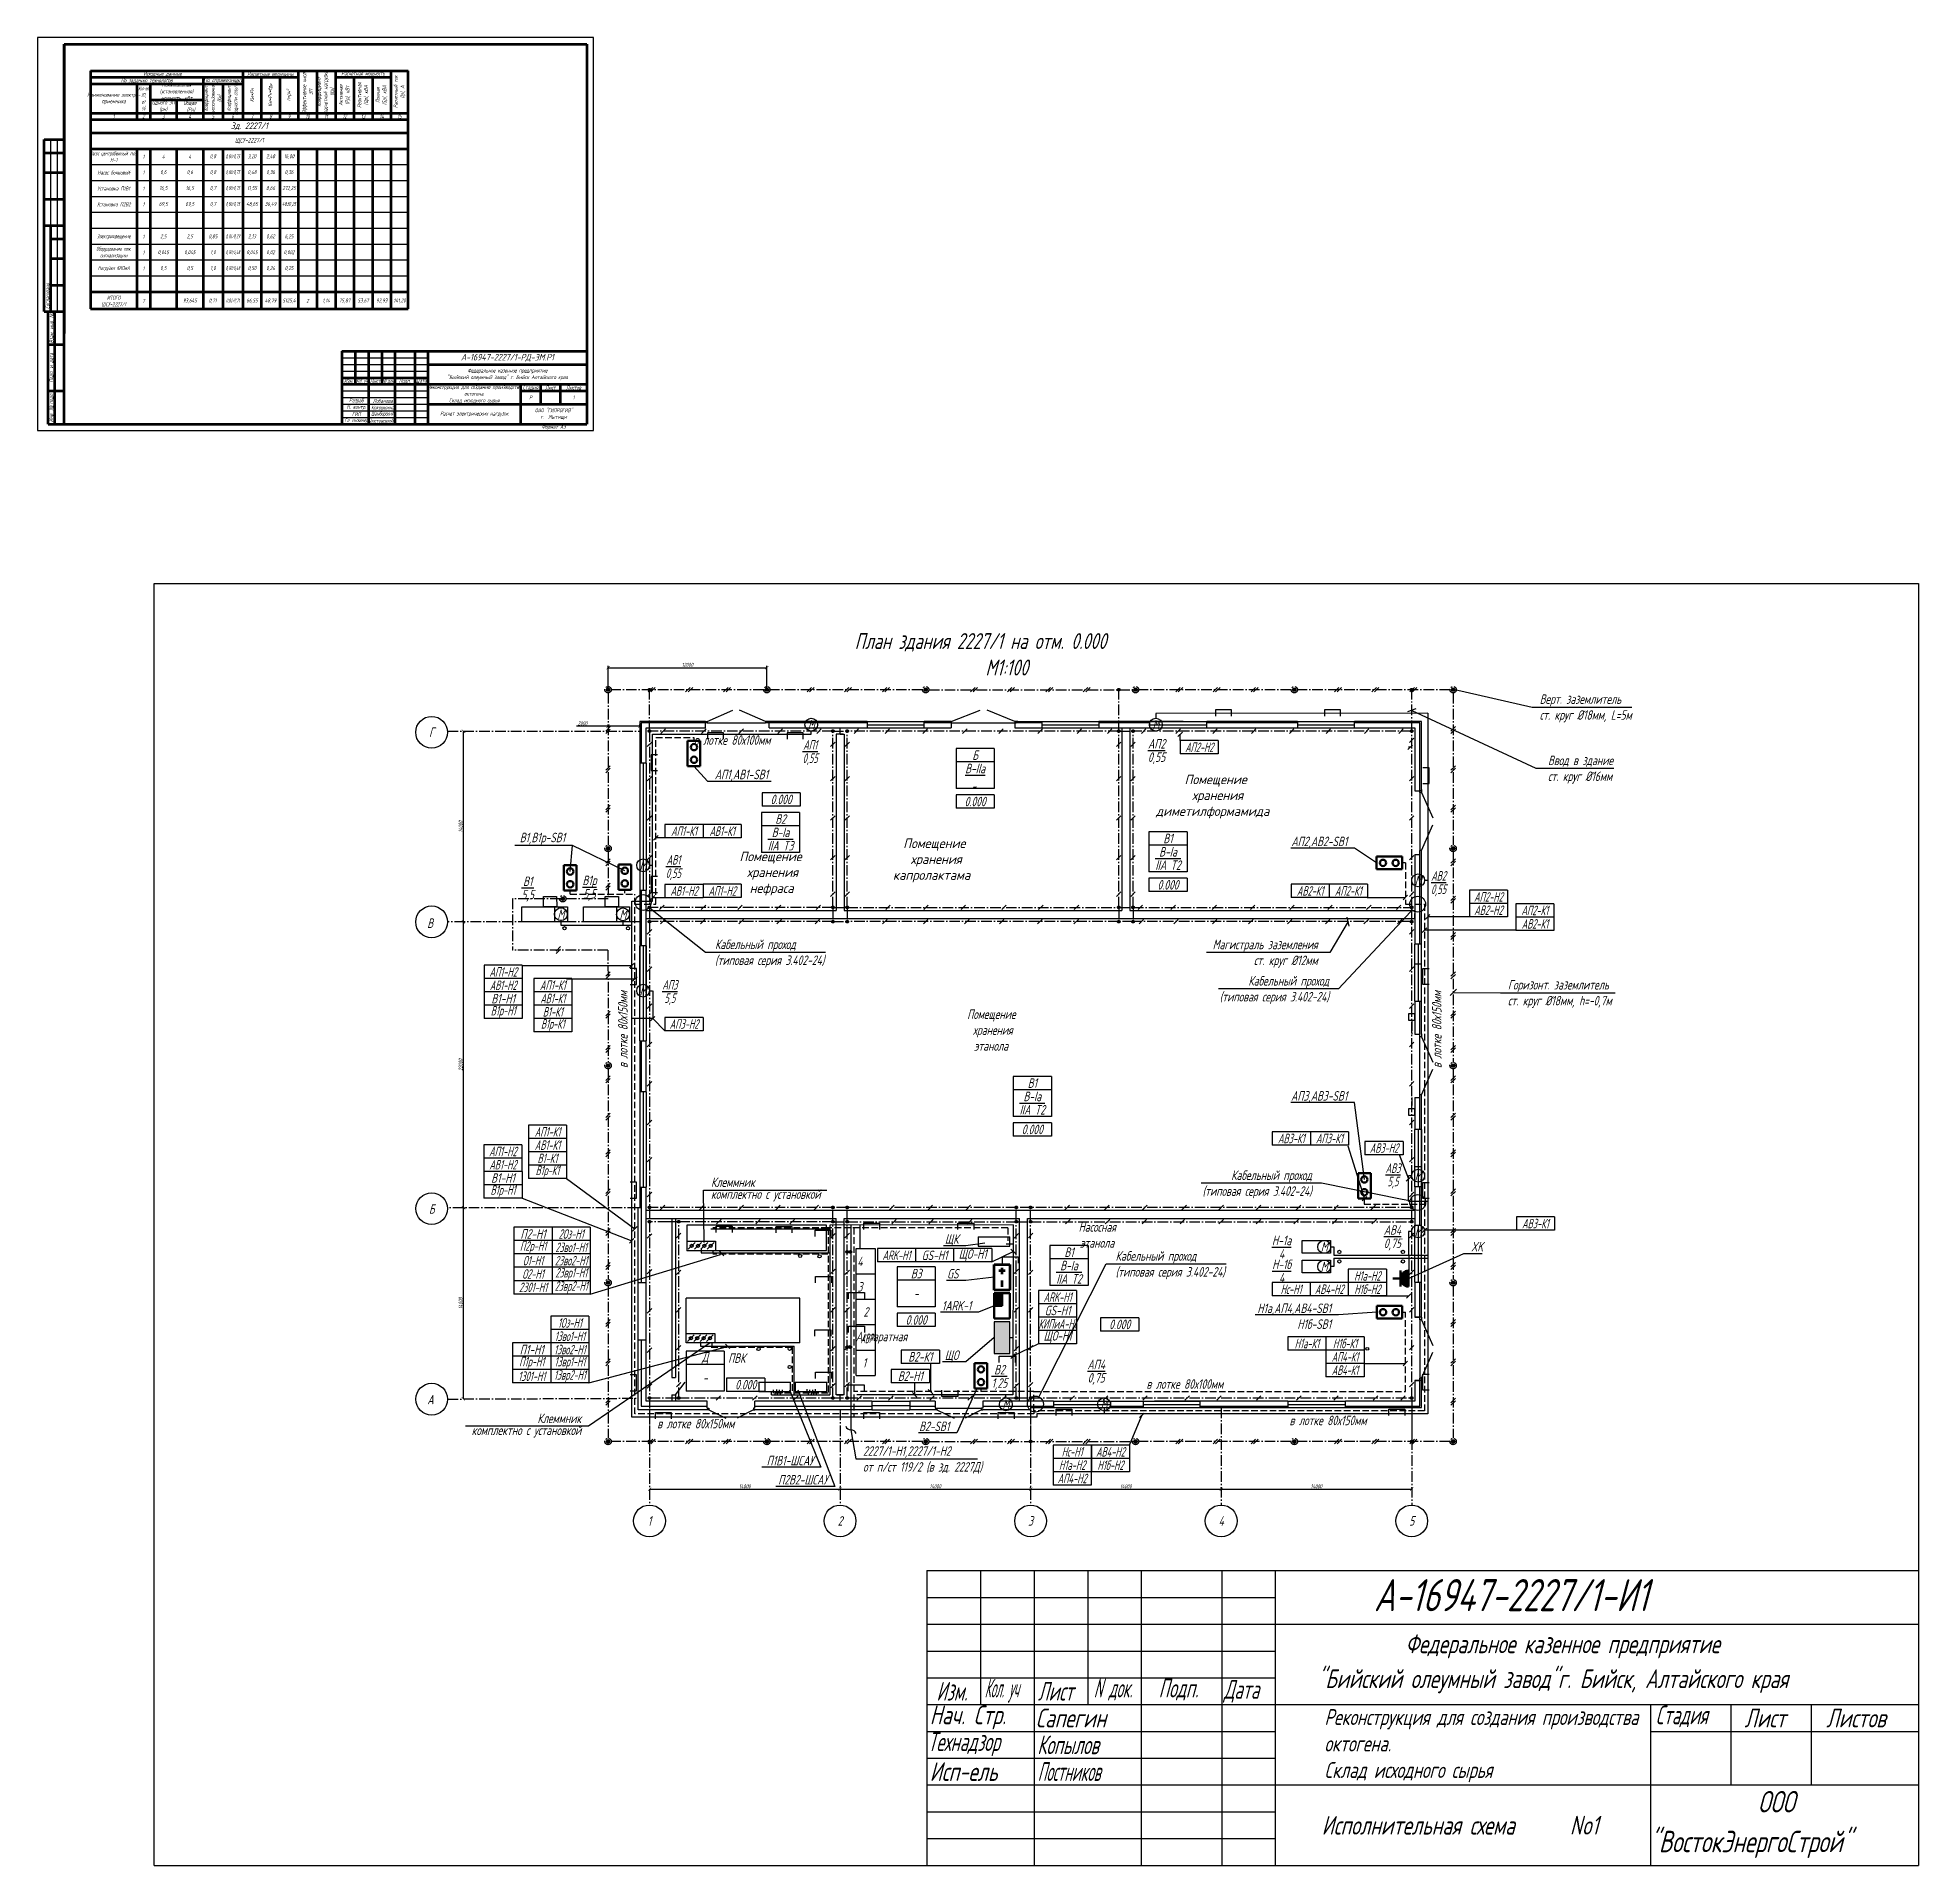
# Model space of a CAD drawing. Header units: millimetres. Extents: x 6735 to 13224, y -12144 to -9633.
# Drawn here: x 11798 to 13219, y -11015 to -9633 of the extents above; entities that cross this region are included whole.
import ezdxf
from ezdxf import colors
from ezdxf.entities.mleader import LeaderData, LeaderLine
from ezdxf.enums import TextEntityAlignment as Align
from ezdxf.math import Vec2, Vec3

# ---------------------------------------------------------------- set-up
doc = ezdxf.new("R2010")
doc.units = ezdxf.units.MM
doc.linetypes.add('gost5', pattern=[7, 5, -2, 0])
doc.linetypes.add('gost6', pattern=[12, 8, -1.5, 1, -1.5])
doc.layers.get('Defpoints').update_dxf_attribs({"color": 33})
for name, color, linetype, lineweight in [('Заземление (Вновь)', 6, 'gost6', 50), ('ИИ_ОФОРМЛЕНИЕ_025', 7, 'Continuous', 25), ('КаБель контрольный (Вновь)', 142, 'gost5', 60), ('КаБель силовой (Вновь)', 1, 'Continuous', 60), ('Линия выноска', 137, 'Continuous', 25), ('Осевая', 4, 'gost6', 25), ('ППК и др. приБоры', 171, 'Continuous', 50), ('Размерная', 4, 'Continuous', 25), ('Рамка толстая', 7, 'Continuous', 60), ('Рамка тонкая', 5, 'Continuous', 25), ('Спецификация', 9, 'Continuous', 25), ('Строительный', 251, 'Continuous', 13), ('ТаБлица', 253, 'Continuous', 25), ('Текст', 2, 'Continuous', 25), ('Штампы', 252, 'Continuous', 25), ('Щиты пульты (Вновь)', 5, 'Continuous', 50), ('Эл. аппараты (Вновь)', 93, 'Continuous', 50), ('ЭлектрооБорудование (Вновь)', 160, 'Continuous', 60)]:
    doc.layers.add(name, color=color, linetype=linetype, lineweight=lineweight)
doc.styles.add('Simplex', font='simplex.shx', dxfattribs={"width": 0.7, "oblique": 15})
doc.styles.get("Standard").update_dxf_attribs({"font": 'arial.ttf'})
doc.dimstyles.new('ISO-25', dxfattribs={"dimtxt": 3, "dimasz": 2.5, "dimexe": 1.25, "dimexo": 0.625, "dimtad": 1, "dimtxsty": 'Simplex', "dimcen": 2.5, "dimclrt": 2, "dimadec": 0, "dimazin": 0, "dimtfac": 1, "dimtmove": 0, "dimatfit": 3, "dimfxl": 1, "dimarcsym": 0})

msp = doc.modelspace()

# ---------------------------------------------------------------- texts
at = {"color": 18, "lineweight": -2, "true_color": 0x000000, "style": 'Simplex', "oblique": 15}
for s, height, width, p in [('А-16947-2227/1-И1', 24.3, 0.7, (12807.8849, -10822.50609)), ('Федеральное казенное предприятие', 14.175, 0.7, (12831.731, -10854.2793)), ('"Бийский олеумный завод"г. Бийск, Алтайского края', 14.175, 0.7, (12765.25994, -10880.6043)), ('Изм.', 14.175, 0.6, (12477.33005, -10890.0543)), ('Кол. уч', 14.175, 0.4, (12513.68442, -10887.6918)), ('Лист', 14.175, 0.6, (12554.00485, -10890.0543)), ('N', 14.175, 0.5, (12596.20239, -10887.6918)), ('док.', 14.175, 0.5, (12607.47645, -10887.6918)), ('Подп.', 14.175, 0.6, (12645.20255, -10887.6918)), ('Дата', 14.175, 0.6, (12694.40615, -10888.7043)), ('Нач. Стр.', 14.175, 0.7, (12472.29048, -10907.9418)), ('Сапегин', 14.175, 0.7, (12552.38615, -10910.3043)), ('Стадия', 14.175, 0.6, (13020.83225, -10907.9418)), ('Лист', 14.175, 0.7, (13087.92423, -10910.3043)), ('Листов', 14.175, 0.7, (13149.77197, -10910.3043)), ('Технадзор', 14.175, 0.6, (12470.94048, -10928.1918)), ('Копылов', 14.175, 0.6, (12553.56048, -10930.5543)), ('Исп-ель', 14.175, 0.7, (12472.29048, -10950.8043)), ('Постников', 14.175, 0.5, (12553.83048, -10950.8043)), ('ООО', 16.2, 0.7, (13098.14009, -10974.57394)), ('Исполнительная схема ', 14.175, 0.7, (12768.47011, -10991.33331)), ('No1', 14.175, 0.7, (12956.05261, -10991.33331)), ('"ВостокЭнергоСтрой"', 16.2, 0.7, (13016.48635, -11004.65966))]:
    msp.add_text(s, height=height, dxfattribs=dict(at, width=width)).set_placement(p)
at = {"layer": 'ИИ_ОФОРМЛЕНИЕ_025', "lineweight": -2, "insert": (12770.57225, -10896.5149), "char_height": 12, "attachment_point": 1}
msp.add_mtext_dynamic_manual_height_columns('{\\Fsimplex|c204;\\Q15;\\W0.7;\\C2;Реконструкция для создания производства октогена. \\PСклад исходного сырья}', width=276.2589272, gutter_width=12.5, heights=[0], dxfattribs=at)
at = {"layer": 'Текст', "lineweight": 25, "style": 'Simplex', "oblique": 15}
for s, width, p in [('Г', 0.7, (12095.85169, -10158.29461)), ('В', 0.7, (12094.70149, -10302.59126)), ('Б', 0.7, (12095.96017, -10518.55776)), ('4', 0.7, (12419.50216, -10558.18112)), ('3', 0.7, (12419.50216, -10577.38112)), ('2', 0.7, (12423.95497, -10596.35871)), ('АВР', 0.4, (12424.66053, -10616.4178)), ('1', 0.7, (12422.8388, -10634.75871)), ('А', 0.7, (12094.9543, -10662.56154)), ('1', 0.7, (12260.50216, -10754.26112)), ('2', 0.7, (12404.50216, -10754.26112)), ('3', 0.7, (12548.49105, -10754.26112)), ('4', 0.7, (12692.50216, -10754.26112)), ('5', 0.7, (12836.50216, -10754.26112))]:
    msp.add_text(s, height=7.2, dxfattribs=dict(at, width=width)).set_placement(p, align=Align.MIDDLE_CENTER)
at = {"layer": 'Текст', "lineweight": 25, "style": 'Simplex', "oblique": 15, "width": 0.7}
for s, p in [('в лотке 80х100мм', (12293.919, -10167.79861)), ('в лотке 80х100мм', (12636.01498, -10654.45563)), ('в лотке 80х150мм', (12266.35043, -10684.34976)), ('в лотке 80х150мм', (12744.156, -10681.96172))]:
    msp.add_text(s, height=7.2, dxfattribs=at).set_placement(p)
for p in [(12243.95611, -10412.03187), (12859.01105, -10412.03187)]:
    msp.add_text('в лотке 80х150мм', height=7.2, rotation=90, dxfattribs=at).set_placement(p)
at = {"layer": 'Текст', "lineweight": 25, "style": 'Simplex'}
for s, width, insert, char_height, attachment_point in [('\\pi47.49853;План здания 2227/1 на отм. 0.000\\P\\pi146.29853;М1:100', 335.2, (12368.08334, -10099.37422), 12, 4), ('\\A1;{\\W0.6;\\SАП1/0,55;}', 3.5, (12381.91858, -10172.84325), 7.2, 5), ('Б', 3.5, (12506.56604, -10175.60543), 7.2, 5), ('\\A1;\\SАП2/0,55;', 3.5, (12643.68936, -10172.05128), 7.2, 5), ('{\\W0.5;АП2-Н2}', 3.5, (12675.91697, -10169.66912), 7.2, 5), ('\\A1;\\SВ-IIа/_;', 3.5, (12506.56604, -10190.72543), 7.2, 5), ('\\pi-5.86714;{\\W0.9;Помещение \\P\\pi-0.18451;хранения \\P\\pi-27.46011;диметилформамида}', 43.5, (12670.72729, -10206.89174), 7.2, 4), ('0.000', 3.5, (12359.97279, -10209.0591), 7.2, 5), ('0.000', 3.5, (12506.56604, -10210.64543), 7.2, 5), ('{\\W0.6;АП1-К1}', 3.5, (12286.58777, -10233.03112), 7.2, 5), ('{\\W0.6;АВ1-К1}', 3.5, (12315.37414, -10233.03451), 7.2, 5), ('\\A1;{\\H1x;\\SВ-Iа/IIA T3;}', 3.5, (12359.54259, -10238.99123), 7.2, 5), ('В2', 3.5, (12359.54259, -10223.87123), 7.2, 5), ('\\pi-5.86714;{\\W0.9;Помещение \\P\\pi-0.18451;хранения \\P\\pi-13.60736;капролактама}', 43.5, (12458.10225, -10255.19438), 7.2, 4), ('\\A1;\\SВ-Iа/IIA T2;', 3.5, (12652.31328, -10253.66912), 7.2, 5), ('В1', 3.5, (12652.31328, -10238.54912), 7.2, 5), ('\\A1;{\\W0.6;\\SАВ1/0,55;}', 3.5, (12278.55311, -10259.7575), 7.2, 5), ('\\pi-5.86714;{\\W0.9;Помещение \\P\\pi-0.18451;хранения \\P\\pi1.82121;нефраса}', 43.5, (12334.37992, -10265.08377), 7.2, 4), ('\\A1;\\SВ1/5,5;', 3.5, (12168.43665, -10275.94298), 7.2, 5), ('\\A1;\\SВ1р/5,5;', 3.5, (12215.14272, -10275.25251), 7.2, 5), ('{\\W0.6;АВ1-Н2}', 3.5, (12286.58777, -10278.26522), 7.2, 5), ('{\\W0.6;АП1-Н2}', 3.5, (12315.38407, -10278.24848), 7.2, 5), ('0.000', 3.5, (12652.31328, -10273.58912), 7.2, 5), ('{\\W0.6;АВ2-К1}', 3.5, (12759.76346, -10278.19676), 7.2, 5), ('{\\W0.6;АП2-К1}', 3.5, (12788.56346, -10278.19676), 7.2, 5), ('\\A1;{\\W0.6;\\SАВ2/0,55;}', 3.5, (12856.78323, -10271.86072), 7.2, 5), ('{\\W0.6;АП2-Н2}', 3.5, (12894.46173, -10282.74882), 7.2, 5), ('{\\W0.6;АВ2-Н2}', 3.5, (12894.46173, -10292.79444), 7.2, 5), ('{\\W0.6;АП2-К1}', 3.5, (12929.49533, -10292.9311), 7.2, 5), ('{\\W0.6;АВ2-К1}', 3.5, (12929.6146, -10303.08261), 7.2, 5), ('{\\W0.6;АП1-Н2}', 3.5, (12149.91568, -10339.43136), 7.2, 5), ('{\\W0.5;АВ1-Н2}', 3.5, (12149.91568, -10349.51136), 7.2, 5), ('{\\W0.6;АП1-К1}', 3.5, (12187.40711, -10349.41842), 7.2, 5), ('\\A1;{\\W0.6;\\SАП3/5,5;}', 3.5, (12275.88359, -10354.17378), 7.2, 5), ('В1-Н1', 3.5, (12149.91568, -10359.59136), 7.2, 5), ('{\\W0.5;АВ1-К1}', 3.5, (12187.40711, -10359.49842), 7.2, 5), ('{\\W0.6;В1р-Н1}', 3.5, (12149.91568, -10369.67136), 7.2, 5), ('{\\W0.5;В1р-К1}', 3.5, (12187.40711, -10379.65842), 7.2, 5), ('{\\W0.6;В1-К1}', 3.5, (12187.40711, -10369.57842), 7.2, 5), ('{\\W0.6;АП3-Н2}', 3.5, (12286.58777, -10378.76617), 7.2, 5), ('\\pi0.17066;Помещение \\P\\pi4.54692;хранения \\P\\pi5.28472;этанола', 43.5, (12500.38026, -10383.36728), 7.2, 4), ('\\A1;\\SВ-Iа/IIA T2;', 3.5, (12549.7637, -10438.52932), 7.2, 5), ('В1', 3.5, (12549.7637, -10423.40932), 7.2, 5), ('{\\W0.6;АП1-К1}', 3.5, (12183.4515, -10460.24436), 7.2, 5), ('0.000', 3.5, (12549.7637, -10458.44932), 7.2, 5), ('{\\W0.6;АП1-Н2}', 3.5, (12149.71947, -10475.08176), 7.2, 5), ('{\\W0.6;АВ1-К1}', 3.5, (12183.41624, -10470.28711), 7.2, 5), ('{\\W0.6;АВ3-К1}', 3.5, (12745.52714, -10465.25807), 7.2, 5), ('{\\W0.6;АП3-К1}', 3.5, (12774.32714, -10465.25807), 7.2, 5), ('{\\W0.6;АВ3-Н2}', 3.5, (12815.5469, -10472.51258), 7.2, 5), ('{\\W0.6;АВ1-Н2}', 3.5, (12149.71947, -10485.08574), 7.2, 5), ('{\\W0.5;В1р-К1}', 3.5, (12183.35746, -10490.36657), 7.2, 5), ('{\\W0.6;В1-К1}', 3.5, (12183.35746, -10480.28657), 7.2, 5), ('\\A1;{\\W0.6;\\SАВ3/5,5;}', 3.5, (12822.3333, -10492.70965), 7.2, 5), ('{\\W0.6;В1р-Н1}', 3.5, (12149.75746, -10505.23077), 7.2, 5), ('В1-Н1', 3.5, (12149.75746, -10495.15077), 7.2, 5), ('\\pi4.18692;Насосная \\P\\pi5.28472;этанола', 43.5, (12580.57702, -10538.16802), 7.2, 4), ('\\A1;\\SАВ4/0,75;', 3.5, (12821.91917, -10539.46739), 7.2, 5), ('{\\W0.6;АВ3-К1}', 3.5, (12929.97103, -10529.61273), 7.2, 5), ('{\\W0.6;П2р-Н1}', 3.5, (12172.48142, -10547.5246), 7.2, 5), ('П2-Н1', 3.5, (12172.48142, -10537.4446), 7.2, 5), ('{\\W0.5;2Зво1-Н1}', 3.5, (12201.28142, -10547.5246), 7.2, 5), ('{\\W0.6;2Оз-Н1}', 3.5, (12201.28142, -10537.4446), 7.2, 5), ('\\A1;\\SН-1а/4;', 3.5, (12738.14665, -10547.34942), 7.2, 5), ('\\A1;\\SН-1а/4;', 3.5, (12738.15777, -10547.34942), 7.2, 5), ('{\\W0.6;О1-Н1}', 3.5, (12172.48142, -10557.6046), 7.2, 5), ('{\\W0.5;2Зво2-Н1}', 3.5, (12201.28142, -10557.6046), 7.2, 5), ('{\\W0.6;ARK-Н1}', 3.5, (12447.10843, -10553.57478), 7.2, 5), ('GS-Н1', 3.5, (12475.90843, -10553.57478), 7.2, 5), ('ЩО-Н1', 3.5, (12504.70843, -10553.57478), 7.2, 5), ('\\A1;\\SВ-Iа/IIA T2;', 3.5, (12577.51468, -10566.3663), 7.2, 5), ('В1', 3.5, (12577.51468, -10551.2463), 7.2, 5), ('\\A1;\\SН-1б/4;', 3.5, (12738.14665, -10565.45336), 7.2, 5), ('\\A1;\\SН-1б/4;', 3.5, (12738.15777, -10565.45336), 7.2, 5), ('{\\W0.6;2З01-Н1}', 3.5, (12172.48142, -10577.7646), 7.2, 5), ('{\\W0.6;О2-Н1}', 3.5, (12172.48142, -10567.6846), 7.2, 5), ('{\\W0.5;2Звр2-Н1}', 3.5, (12201.28142, -10577.7646), 7.2, 5), ('{\\W0.5;2Звр1-Н1}', 3.5, (12201.28142, -10567.6846), 7.2, 5), ('В3', 3.5, (12462.01435, -10567.39897), 7.2, 5), ('{\\W0.6;Н1а-Н2}', 3.5, (12802.93702, -10569.13361), 7.2, 5), ('\\A1;-', 3.5, (12462.01435, -10582.51897), 7.2, 5), ('{\\W0.6;ARK-Н1}', 3.5, (12568.86569, -10585.18275), 7.2, 5), ('{\\W0.6;Нс-Н1}', 3.5, (12745.33702, -10579.21361), 7.2, 5), ('{\\W0.6;АВ4-Н2}', 3.5, (12774.13702, -10579.21361), 7.2, 5), ('{\\W0.6;Н1б-Н2}', 3.5, (12802.93702, -10579.21361), 7.2, 5), ('{\\W0.6;1Оз-Н1}', 3.5, (12200.28846, -10604.64904), 7.2, 5), ('0.000', 3.5, (12462.01435, -10602.43897), 7.2, 5), ('{\\W0.5;КИПиА-Н1}', 3.5, (12568.86569, -10605.34275), 7.2, 5), ('GS-Н1', 3.5, (12568.86569, -10595.26275), 7.2, 5), ('0.000', 3.5, (12615.80267, -10605.80188), 7.2, 5), ('{\\W0.5;1Зво1-Н1}', 3.5, (12200.28846, -10614.72904), 7.2, 5), ('\\pi-1.81308;Аппаратная', 43.5, (12418.1876, -10615.86627), 7.2, 4), ('ЩО-Н1', 3.5, (12568.86569, -10615.42275), 7.2, 5), ('{\\W0.6;Н1а-К1}', 3.5, (12757.29105, -10620.20943), 7.2, 5), ('{\\W0.6;Н1б-К1}', 3.5, (12786.09105, -10620.20943), 7.2, 5), ('{\\W0.6;П1р-Н1}', 3.5, (12171.48846, -10634.88907), 7.2, 5), ('П1-Н1', 3.5, (12171.48846, -10624.80907), 7.2, 5), ('{\\W0.5;1Зво2-Н1}', 3.5, (12200.28846, -10624.80904), 7.2, 5), ('{\\W0.5;1Звр1-Н1}', 3.5, (12200.28846, -10634.88904), 7.2, 5), ('Д', 3.5, (12302.57594, -10631.07982), 7.2, 5), ('\\pi13.82538;ПВК', 43.5, (12306.05333, -10631.25306), 7.2, 4), ('В2-К1', 3.5, (12465.15925, -10630.26392), 7.2, 5), ('{\\W0.5;АП4-К1}', 3.5, (12786.09105, -10630.28943), 7.2, 5), ('{\\W0.6;1З01-Н1}', 3.5, (12171.48846, -10644.96904), 7.2, 5), ('{\\W0.5;1Звр2-Н1}', 3.5, (12200.28846, -10644.96904), 7.2, 5), ('В2-Н1', 3.5, (12457.58932, -10644.87494), 7.2, 5), ('\\A1;\\SВ2/1,25;', 3.5, (12524.9419, -10644.99104), 7.2, 5), ('\\A1;\\SАП4/0,75;', 3.5, (12598.07481, -10641.08897), 7.2, 5), ('{\\W0.5;АВ4-К1}', 3.5, (12786.09105, -10640.36943), 7.2, 5), ('\\A1;-', 3.5, (12302.57594, -10646.19982), 7.2, 5), ('0.000', 3.5, (12333.1624, -10651.34027), 7.2, 5), ('{\\W0.6;Нс-Н1}', 3.5, (12579.8681, -10702.04042), 7.2, 5), ('{\\W0.6;АВ4-Н2}', 3.5, (12608.80527, -10702.10139), 7.2, 5), ('{\\W0.6;Н1а-Н2}', 3.5, (12579.8681, -10712.12042), 7.2, 5), ('{\\W0.6;Н1б-Н2}', 3.5, (12608.80531, -10712.18143), 7.2, 5), ('{\\W0.6;АП4-Н2}', 3.5, (12579.8681, -10722.20036), 7.2, 5)]:
    msp.add_mtext_dynamic_manual_height_columns(s, width=width, gutter_width=12.5, heights=[0], dxfattribs=dict(at, insert=insert, char_height=char_height, attachment_point=attachment_point))
at = {"layer": 'Штампы', "color": 2, "attachment_point": 5, "style": 'Simplex'}
for s, insert, char_height, width in [('По заданию технологов', (11880.60386, -9665.85745), 3, 85), ('Исходные данные', (11892.60386, -9660.85745), 3, 109), ('{\\W0.8;По справочнику}', (11938.10386, -9665.85745), 3, 30), ('Расчетные величины', (11974.10386, -9660.85745), 3, 42), ('Расчетная мощность', (12044.10386, -9660.85745), 3, 42), ('Наименование электро-\\Pприемника', (11855.60386, -9679.35745), 3, 35), ('{\\W0.5;Кол-во ЭП, \\Pшт\\P(n)}', (11878.10386, -9679.35745), 3, 10), ('Номинальная  \\P(установленная) \\Pмощность, кВт', (11903.10386, -9674.35745), 3, 40), ('1', (11855.60386, -9692.85745), 3, 35), ('2', (11878.10386, -9692.85745), 3, 10), ('Одного ЭП (pн)', (11893.10386, -9685.35745), 3, 20), ('3', (11893.10386, -9692.85745), 3, 20), ('Общая\\P (Pн)', (11913.10386, -9685.35745), 3, 20), ('4', (11913.10386, -9692.85745), 3, 20), ('5', (11930.60386, -9692.85745), 3, 15), ('6', (11945.60386, -9692.85745), 3, 15), ('7', (11960.10386, -9692.85745), 3, 14), ('8', (11974.10386, -9692.85745), 3, 14), ('9', (11988.10386, -9692.85745), 3, 14), ('10', (12002.10386, -9692.85745), 3, 14), ('11', (12016.10386, -9692.85745), 3, 14), ('12', (12030.10386, -9692.85745), 3, 14), ('13', (12044.10386, -9692.85745), 3, 14), ('14', (12058.10386, -9692.85745), 3, 14), ('15', (12071.60386, -9692.85745), 3, 13), ('{\\W0.6;Насос центробежный} поз. Н-1', (11855.60386, -9723.35745), 3, 35), ('0,8', (11930.60386, -9723.35745), 3, 15), ('{\\W0.5;0,80/0,75}', (11945.60386, -9723.35745), 3, 15), ('3,20', (11960.10386, -9723.35745), 3, 14), ('2,40', (11974.10386, -9723.35745), 3, 14), ('16,00', (11988.10386, -9723.35745), 3, 14), ('Насос бочковой', (11855.60386, -9735.35745), 3, 35), ('1', (11878.10386, -9723.35745), 3, 10), ('1', (11878.10386, -9735.35745), 3, 10), ('0,6', (11893.10386, -9735.35745), 3, 20), ('4', (11893.10386, -9723.35745), 3, 20), ('0,6', (11913.10386, -9735.35745), 3, 20), ('4', (11913.10386, -9723.35745), 3, 20), ('0,8', (11930.60386, -9735.35745), 3, 15), ('{\\W0.5;0,80/0,75}', (11945.60386, -9735.35745), 3, 15), ('0,48', (11960.10386, -9735.35745), 3, 14), ('0,36', (11974.10386, -9735.35745), 3, 14), ('0,36', (11988.10386, -9735.35745), 3, 14), ('Установка П1В1', (11855.60386, -9747.35745), 3, 35), ('1', (11878.10386, -9747.35745), 3, 10), ('16,5', (11893.10386, -9747.35745), 3, 20), ('16,5', (11913.10386, -9747.35745), 3, 20), ('0,7', (11930.60386, -9747.35745), 3, 15), ('{\\W0.5;0,80/0,75}', (11945.60386, -9747.35745), 3, 15), ('11,55', (11960.10386, -9747.35745), 3, 14), ('8,66', (11974.10386, -9747.35745), 3, 14), ('272,25', (11988.10386, -9747.35745), 3, 14), ('Установка П2В2', (11855.60386, -9759.35745), 3, 35), ('1', (11878.10386, -9759.35745), 3, 10), ('69,5', (11893.10386, -9759.35745), 3, 20), ('69,5', (11913.10386, -9759.35745), 3, 20), ('0,7', (11930.60386, -9759.35745), 3, 15), ('{\\W0.5;0,80/0,75}', (11945.60386, -9759.35745), 3, 15), ('48,65', (11960.10386, -9759.35745), 3, 14), ('36,49', (11974.10386, -9759.35745), 3, 14), ('{\\W0.6;4830,25}', (11988.10386, -9759.35745), 3, 14), ('{\\W0.6;Оборудование пож. сигнализации}', (11855.60386, -9795.85745), 3, 35), ('{\\W0.6;Электроосвещение}', (11855.60386, -9783.85745), 3, 35), ('1', (11878.10386, -9783.85745), 3, 10), ('2,5', (11893.10386, -9783.85745), 3, 20), ('2,5', (11913.10386, -9783.85745), 3, 20), ('0,85', (11930.60386, -9783.85745), 3, 15), ('{\\W0.5;0,96/0,29}', (11945.60386, -9783.85745), 3, 15), ('2,13', (11960.10386, -9783.85745), 3, 14), ('0,62', (11974.10386, -9783.85745), 3, 14), ('6,25', (11988.10386, -9783.85745), 3, 14), ('{\\W0.6;Нагрузки КИПиА}', (11855.60386, -9807.85745), 3, 35), ('1', (11878.10386, -9795.85745), 3, 10), ('1', (11878.10386, -9807.85745), 3, 10), ('0,045', (11893.10386, -9795.85745), 3, 20), ('0,5', (11893.10386, -9807.85745), 3, 20), ('0,045', (11913.10386, -9795.85745), 3, 20), ('0,5', (11913.10386, -9807.85745), 3, 20), ('1,0', (11930.60386, -9795.85745), 3, 15), ('1,0', (11930.60386, -9807.85745), 3, 15), ('{\\W0.5;0,90/0,48}', (11945.60386, -9795.85745), 3, 15), ('{\\W0.5;0,90/0,48}', (11945.60386, -9807.85745), 3, 15), ('0,045', (11960.10386, -9795.85745), 3, 14), ('0,50', (11960.10386, -9807.85745), 3, 14), ('0,24', (11974.10386, -9807.85745), 3, 14), ('0,02', (11974.10386, -9795.85745), 3, 14), ('0,002', (11988.10386, -9795.85745), 3, 14), ('0,25', (11988.10386, -9807.85745), 3, 14), ('А-16947-2227/1-РД-ЭМ.Р1', (12153.10386, -9875.35745), 5, 120), ('Изм.', (12033.10386, -9892.85745), 3, 10), ('{\\W0.5;Кол. уч}', (12043.10386, -9892.85745), 3, 10), ('{\\W0.7;Лист}', (12053.10386, -9892.85745), 3, 10), ('{\\fArial|b0|i0|c204|p34;\\W0.6;№ \\Fsimplex|c204;док.}', (12063.10386, -9892.85745), 3, 10), ('Подп.', (12075.60386, -9892.85745), 3, 15), ('{\\W0.7;Дата}', (12088.10386, -9892.85745), 3, 10), ('Федеральное казенное предприятие\\P"Бийский олеумный завод" г. Бийск Алтайского края', (12153.10386, -9887.85745), 3, 120), (' Разраб', (12038.10386, -9907.85745), 3, 20), ('Реконструкция для создания производства октогена. \\PСклад исходного сырья', (12128.10386, -9902.85745), 3, 70), ('{\\W0.7;Стадия}', (12170.60386, -9897.85745), 3, 15), ('Р', (12170.60386, -9905.35745), 3, 15), ('Лист', (12185.60386, -9897.85745), 3, 15), ('Листов', (12203.10386, -9897.85745), 3, 20), ('1', (12203.10386, -9905.35745), 3, 20), (' Н. контр.', (12038.10386, -9912.85745), 3, 20), (' ГИП', (12038.10386, -9917.85745), 3, 20), ('{\\W0.6; Шамборский}', (12058.10386, -9917.85745), 3, 20), (' Кокошкина', (12058.10386, -9912.85745), 3, 20), (' Лобанова', (12058.10386, -9907.85745), 3, 20), ('Расчет электрических нагрузок', (12128.10386, -9917.85745), 3, 70), ('ОАО "ГИПРОГИВ"\\Pг.  Мытищи', (12188.10386, -9917.85745), 3, 50), ('{\\W0.6; Гл. инженер}', (12038.10386, -9922.85745), 3, 20), ('Чистовский', (12057.57426, -9922.85745), 3, 17.5589166), ('Формат А3', (12188.10386, -9927.85745), 3, 50)]:
    msp.add_mtext(s, dxfattribs=dict(at, insert=insert, char_height=char_height, width=width))
at = {"layer": 'Штампы', "color": 2, "char_height": 3, "rotation": 90, "style": 'Simplex'}
for s, insert, width, attachment_point in [('Эффективное число ЭП', (12002.10386, -9674.35745), 32, 5), ('Коэффициент расчетной нагрузки (Кр)', (12016.10386, -9674.35745), 32, 5), ('Расчетный ток \\P(Iр), А', (12071.60386, -9674.35745), 32, 5), ('{\\W0.6;Коэффициент использования (Ки)}', (11930.60386, -9679.35745), 22, 5), ('{\\W0.6;Коэффициент мощности cos\\fArial|b0|i0|c0|p34;\\H0.66667x;φ\\Fgost|c204;\\H1.5x;/tg\\fArial|b0|i0|c0|p34;\\H0.66667x;φ}', (11945.60386, -9679.35745), 22, 5), ('Ки*Pн', (11960.10386, -9676.85745), 27, 5), ('Ки*Pн*{\\W0.7;tg\\fArial|b0|i0|c0|p34;\\H0.66667x;\\W1;φ}', (11974.10386, -9676.85745), 27, 5), ('n*рн²', (11988.10386, -9676.85745), 27, 5), ('Активная \\P(Рр), кВт', (12030.10386, -9676.85745), 27, 5), ('Реактивная \\P(Qр), кВА', (12044.10386, -9676.85745), 27, 5), ('Полная \\P(Sр), кВА', (12058.10386, -9676.85745), 27, 5), ('Согласовано', (11805.60386, -9838.35745), 61, 4), ('Взам. инв. {\\fArial|b0|i0|c204|p34;№}', (11808.60386, -9852.85745), 25, 5), ('Подп. и дата', (11808.60386, -9882.85745), 35, 5), ('Инв. {\\fArial|b0|i0|c204|p34;№ }подл.', (11808.60386, -9912.85745), 25, 5)]:
    msp.add_mtext(s, dxfattribs=dict(at, insert=insert, width=width, attachment_point=attachment_point))
at = {"layer": 'Штампы', "color": 2, "lineweight": 30, "attachment_point": 5, "style": 'Simplex'}
for s, insert, char_height, width in [('Зд. 2227/1', (11958.10386, -9700.35745), 5, 240), ('ЩСУ-2227/1', (11958.10386, -9711.35745), 3.5, 240), ('{\\W0.7;ИТОГО \\PШСУ-2227/1}', (11855.60386, -9832.35745), 3, 35), ('7', (11878.10386, -9832.35745), 3, 10), ('93,645', (11913.10386, -9832.35745), 3, 20), ('0,71', (11930.35386, -9832.35745), 3, 14.5), ('{\\W0.5;0,82/0,71}', (11945.60386, -9832.35745), 3, 14), ('66,55', (11960.10386, -9832.35745), 3, 14), ('48,79', (11974.10386, -9832.35745), 3, 14), ('5125,4', (11988.10386, -9832.35745), 3, 14), ('{\\W0.6;2}', (12002.10386, -9832.35745), 3, 14), ('1,14', (12016.10386, -9832.35745), 3, 14), ('75,87', (12030.10386, -9832.35745), 3, 14), ('53,67', (12044.10386, -9832.35745), 3, 14), ('92,93', (12058.10386, -9832.35745), 3, 14), ('141,20', (12071.60386, -9832.35745), 3, 13)]:
    msp.add_mtext(s, dxfattribs=dict(at, insert=insert, char_height=char_height, width=width))
at = {"layer": 'ЭлектрооБорудование (Вновь)', "lineweight": 25, "char_height": 7.2, "attachment_point": 5, "style": 'Simplex'}
for insert in [(12382.73712, -10152.59284), (12643.11119, -10152.58112), (12255.65482, -10258.82635), (12841.37324, -10270.17339), (12193.5211, -10295.8073), (12240.44349, -10295.90697), (12255.65482, -10353.61949), (12841.37324, -10493.40785), (12770.36909, -10547.16639), (12841.37324, -10535.51056), (12770.36909, -10562.03574), (12529.79492, -10666.21734), (12603.93325, -10666.21734)]:
    msp.add_mtext_dynamic_manual_height_columns('М', width=3.0147096, gutter_width=12.5, heights=[0], dxfattribs=dict(at, insert=insert))

# ---------------------------------------------------------------- blocks, each defined once
blk = doc.blocks.new('A$C64336E77')
at = {"layer": 'Рамка толстая'}
for p, q in [((20, 5), (20, 292)), ((20, 292), (415, 292)), ((415, 292), (415, 5)), ((20, 5), (415, 5))]:
    blk.add_line(p, q, dxfattribs=at)
at = {"layer": 'Рамка тонкая'}
for p, q in [((0, 297), (0, 0)), ((420, 297), (0, 297)), ((420, 0), (420, 297)), ((0, 0), (420, 0))]:
    blk.add_line(p, q, dxfattribs=at)
blk = doc.blocks.new('APF064500')
at = {"ltscale": 100}
for p, q in [((-100, 186.5), (-100, 198)), ((-100, 198), (100, 198)), ((-16.5, 186.5), (-100, 186.5)), ((-100, 0), (-100, 11.5)), ((-100, 11.5), (-16.5, 11.5)), ((100, 0), (-100, 0)), ((-3.5, 24.5), (-3.5, 173.5)), ((3.5, 24.5), (3.5, 173.5)), ((100, 186.5), (16.5, 186.5)), ((16.5, 11.5), (100, 11.5)), ((100, 198), (100, 186.5)), ((100, 11.5), (100, 0))]:
    blk.add_line(p, q, dxfattribs=at)
for centre, start, end in [((-16.5, 173.5), 0, 90), ((-16.5, 24.5), 270, 0), ((16.5, 173.5), 90, 180), ((16.5, 24.5), 180, 270)]:
    blk.add_arc(centre, 13, start, end, dxfattribs=at)
blk = doc.blocks.new('_ArchTick')
at = {"color": 0, "linetype": 'ByBlock', "const_width": 0.15}
blk.add_lwpolyline([(-0.5, -0.5), (0.5, 0.5)], dxfattribs=at)
blk = doc.blocks.new('*D523')
at = {"layer": 'Defpoints', "color": 0, "transparency": 16777216}
for p in [(12260.5, -10730.3), (12404.5, -10730.3), (12404.5, -10730.3)]:
    blk.add_point(p, dxfattribs=at)
at = {"layer": 'Размерная', "color": 0, "lineweight": -2, "transparency": 16777216}
for p, q in [((12260.5, -10730.3), (12404.5, -10730.3)), ((12404.5, -10729.6), (12404.5, -10729)), ((12260.5, -10730.9), (12260.5, -10731.5))]:
    blk.add_line(p, q, dxfattribs=at)
at = {"layer": 'Размерная', "color": 0, "lineweight": -2, "transparency": 16777216, "xscale": 2.5, "yscale": 2.5, "zscale": 2.5, "rotation": 180}
blk.add_blockref('_ArchTick', (12260.5, -10730.3), dxfattribs=at)
at = {"layer": 'Размерная', "color": 0, "lineweight": -2, "transparency": 16777216, "xscale": 2.5, "yscale": 2.5, "zscale": 2.5}
blk.add_blockref('_ArchTick', (12404.5, -10730.3), dxfattribs=at)
at = {"layer": 'Размерная', "color": 2, "lineweight": 25, "transparency": 16777216, "insert": (12332.5, -10728.1), "char_height": 3, "attachment_point": 5, "style": 'Simplex'}
blk.add_mtext('14000', dxfattribs=at)
blk = doc.blocks.new('*D524')
at = {"layer": 'Defpoints', "color": 0, "transparency": 16777216}
for p in [(12404.5, -10730.3), (12548.5, -10730.3), (12548.5, -10730.3)]:
    blk.add_point(p, dxfattribs=at)
at = {"layer": 'Размерная', "color": 0, "lineweight": -2, "transparency": 16777216}
for p, q in [((12404.5, -10730.3), (12548.5, -10730.3)), ((12548.5, -10729.6), (12548.5, -10729)), ((12404.5, -10730.9), (12404.5, -10731.5))]:
    blk.add_line(p, q, dxfattribs=at)
at = {"layer": 'Размерная', "color": 0, "lineweight": -2, "transparency": 16777216, "xscale": 2.5, "yscale": 2.5, "zscale": 2.5, "rotation": 180}
blk.add_blockref('_ArchTick', (12404.5, -10730.3), dxfattribs=at)
at = {"layer": 'Размерная', "color": 0, "lineweight": -2, "transparency": 16777216, "xscale": 2.5, "yscale": 2.5, "zscale": 2.5}
blk.add_blockref('_ArchTick', (12548.5, -10730.3), dxfattribs=at)
at = {"layer": 'Размерная', "color": 2, "lineweight": 25, "transparency": 16777216, "insert": (12476.5, -10728.1), "char_height": 3, "attachment_point": 5, "style": 'Simplex'}
blk.add_mtext('14000', dxfattribs=at)
blk = doc.blocks.new('*D525')
at = {"layer": 'Defpoints', "color": 0, "transparency": 16777216}
for p in [(12548.5, -10730.3), (12692.5, -10730.3), (12692.5, -10730.3)]:
    blk.add_point(p, dxfattribs=at)
at = {"layer": 'Размерная', "color": 0, "lineweight": -2, "transparency": 16777216}
for p, q in [((12548.5, -10730.3), (12692.5, -10730.3)), ((12692.5, -10729.6), (12692.5, -10729)), ((12548.5, -10730.9), (12548.5, -10731.5))]:
    blk.add_line(p, q, dxfattribs=at)
at = {"layer": 'Размерная', "color": 0, "lineweight": -2, "transparency": 16777216, "xscale": 2.5, "yscale": 2.5, "zscale": 2.5, "rotation": 180}
blk.add_blockref('_ArchTick', (12548.5, -10730.3), dxfattribs=at)
at = {"layer": 'Размерная', "color": 0, "lineweight": -2, "transparency": 16777216, "xscale": 2.5, "yscale": 2.5, "zscale": 2.5}
blk.add_blockref('_ArchTick', (12692.5, -10730.3), dxfattribs=at)
at = {"layer": 'Размерная', "color": 2, "lineweight": 25, "transparency": 16777216, "insert": (12620.5, -10728.1), "char_height": 3, "attachment_point": 5, "style": 'Simplex'}
blk.add_mtext('14000', dxfattribs=at)
blk = doc.blocks.new('*D526')
at = {"layer": 'Defpoints', "color": 0, "transparency": 16777216}
for p in [(12692.5, -10730.3), (12836.5, -10730.3), (12836.5, -10730.3)]:
    blk.add_point(p, dxfattribs=at)
at = {"layer": 'Размерная', "color": 0, "lineweight": -2, "transparency": 16777216}
for p, q in [((12692.5, -10730.3), (12836.5, -10730.3)), ((12836.5, -10729.6), (12836.5, -10729)), ((12692.5, -10730.9), (12692.5, -10731.5))]:
    blk.add_line(p, q, dxfattribs=at)
at = {"layer": 'Размерная', "color": 0, "lineweight": -2, "transparency": 16777216, "xscale": 2.5, "yscale": 2.5, "zscale": 2.5, "rotation": 180}
blk.add_blockref('_ArchTick', (12692.5, -10730.3), dxfattribs=at)
at = {"layer": 'Размерная', "color": 0, "lineweight": -2, "transparency": 16777216, "xscale": 2.5, "yscale": 2.5, "zscale": 2.5}
blk.add_blockref('_ArchTick', (12836.5, -10730.3), dxfattribs=at)
at = {"layer": 'Размерная', "color": 2, "lineweight": 25, "transparency": 16777216, "insert": (12764.5, -10728.1), "char_height": 3, "attachment_point": 5, "style": 'Simplex'}
blk.add_mtext('14000', dxfattribs=at)
blk = doc.blocks.new('*D527')
at = {"layer": 'Defpoints', "color": 0, "transparency": 16777216}
for p in [(12119.9, -10517.6), (12119.9, -10517.6), (12119.9, -10662)]:
    blk.add_point(p, dxfattribs=at)
at = {"layer": 'Размерная', "color": 0, "lineweight": -2, "transparency": 16777216}
for p, q in [((12119.9, -10662), (12119.9, -10517.6)), ((12120.5, -10517.6), (12121.1, -10517.6)), ((12120.5, -10662), (12121.1, -10662))]:
    blk.add_line(p, q, dxfattribs=at)
at = {"layer": 'Размерная', "color": 0, "lineweight": -2, "transparency": 16777216, "xscale": 2.5, "yscale": 2.5, "zscale": 2.5}
for p, rotation in [((12119.9, -10517.6), 90), ((12119.9, -10662), 270)]:
    blk.add_blockref('_ArchTick', p, dxfattribs=dict(at, rotation=rotation))
at = {"layer": 'Размерная', "color": 2, "lineweight": 25, "transparency": 16777216, "insert": (12117.7, -10589.8), "char_height": 3, "attachment_point": 5, "rotation": 90, "style": 'Simplex'}
blk.add_mtext('14000', dxfattribs=at)
blk = doc.blocks.new('*D528')
at = {"layer": 'Defpoints', "color": 0, "transparency": 16777216}
for p in [(12119.9, -10301.6), (12119.9, -10301.6), (12119.9, -10517.6)]:
    blk.add_point(p, dxfattribs=at)
at = {"layer": 'Размерная', "color": 0, "lineweight": -2, "transparency": 16777216}
for p, q in [((12119.9, -10517.6), (12119.9, -10301.6)), ((12120.5, -10301.6), (12121.1, -10301.6)), ((12120.5, -10517.6), (12121.1, -10517.6))]:
    blk.add_line(p, q, dxfattribs=at)
at = {"layer": 'Размерная', "color": 0, "lineweight": -2, "transparency": 16777216, "xscale": 2.5, "yscale": 2.5, "zscale": 2.5}
for p, rotation in [((12119.9, -10301.6), 90), ((12119.9, -10517.6), 270)]:
    blk.add_blockref('_ArchTick', p, dxfattribs=dict(at, rotation=rotation))
at = {"layer": 'Размерная', "color": 2, "lineweight": 25, "transparency": 16777216, "insert": (12117.7, -10409.6), "char_height": 3, "attachment_point": 5, "rotation": 90, "style": 'Simplex'}
blk.add_mtext('22000', dxfattribs=at)
blk = doc.blocks.new('*D529')
at = {"layer": 'Defpoints', "color": 0, "transparency": 16777216}
for p in [(12119.9, -10157.6), (12119.9, -10157.6), (12119.9, -10301.6)]:
    blk.add_point(p, dxfattribs=at)
at = {"layer": 'Размерная', "color": 0, "lineweight": -2, "transparency": 16777216}
for p, q in [((12119.9, -10301.6), (12119.9, -10157.6)), ((12120.5, -10157.6), (12121.1, -10157.6)), ((12120.5, -10301.6), (12121.1, -10301.6))]:
    blk.add_line(p, q, dxfattribs=at)
at = {"layer": 'Размерная', "color": 0, "lineweight": -2, "transparency": 16777216, "xscale": 2.5, "yscale": 2.5, "zscale": 2.5}
for p, rotation in [((12119.9, -10157.6), 90), ((12119.9, -10301.6), 270)]:
    blk.add_blockref('_ArchTick', p, dxfattribs=dict(at, rotation=rotation))
at = {"layer": 'Размерная', "color": 2, "lineweight": 25, "transparency": 16777216, "insert": (12117.7, -10229.6), "char_height": 3, "attachment_point": 5, "rotation": 90, "style": 'Simplex'}
blk.add_mtext('14000', dxfattribs=at)
blk = doc.blocks.new('A$C629C7F59')
at = {"layer": 'Эл. аппараты (Вновь)'}
for p, q in [((0, 8), (0, 0)), ((4, 8), (0, 8)), ((4, 0), (4, 8)), ((0, 0), (4, 0))]:
    blk.add_line(p, q, dxfattribs=at)
for centre in [(2, 6), (2, 2)]:
    blk.add_circle(centre, 1, dxfattribs=at)
blk = doc.blocks.new('_None')
blk = doc.blocks.new('A$C11954CC4')
at = {"layer": 'Линия выноска', "color": 161}
for p, q in [((12, 4.2), (0, 4.2)), ((0, 4.2), (0, 0)), ((12, 4.2), (12, 0)), ((12, 0), (0, 0))]:
    blk.add_line(p, q, dxfattribs=at)
blk = doc.blocks.new('*D531')
at = {"layer": 'Defpoints', "color": 0, "transparency": 16777216}
for p in [(12349.2, -10109.5), (12229.2, -10126.1), (12349.2, -10126.1)]:
    blk.add_point(p, dxfattribs=at)
at = {"layer": 'Размерная', "color": 0, "lineweight": -2, "transparency": 16777216}
for p, q in [((12229.2, -10125.5), (12229.2, -10108.2)), ((12229.2, -10109.5), (12349.2, -10109.5)), ((12349.2, -10125.5), (12349.2, -10108.2))]:
    blk.add_line(p, q, dxfattribs=at)
at = {"layer": 'Размерная', "color": 0, "lineweight": -2, "transparency": 16777216, "xscale": 2.5, "yscale": 2.5, "zscale": 2.5, "rotation": 180}
blk.add_blockref('_ArchTick', (12229.2, -10109.5), dxfattribs=at)
at = {"layer": 'Размерная', "color": 0, "lineweight": -2, "transparency": 16777216, "xscale": 2.5, "yscale": 2.5, "zscale": 2.5}
blk.add_blockref('_ArchTick', (12349.2, -10109.5), dxfattribs=at)
at = {"layer": 'Размерная', "color": 2, "lineweight": 25, "transparency": 16777216, "insert": (12289.2, -10107.3), "char_height": 3, "attachment_point": 5, "style": 'Simplex'}
blk.add_mtext('12000', dxfattribs=at)
blk = doc.blocks.new('*D530')
at = {"layer": 'Defpoints', "color": 0, "transparency": 16777216}
for p in [(12229.2, -10153.7), (12229.2, -10153.7), (12253.2, -10153.7)]:
    blk.add_point(p, dxfattribs=at)
at = {"layer": 'Размерная', "color": 0, "lineweight": -2, "transparency": 16777216}
for p, q in [((12229.2, -10153.7), (12205.3, -10153.7)), ((12229.2, -10153), (12229.2, -10152.4)), ((12253.2, -10153.7), (12229.2, -10153.7)), ((12253.2, -10153), (12253.2, -10152.4))]:
    blk.add_line(p, q, dxfattribs=at)
at = {"layer": 'Размерная', "color": 0, "lineweight": -2, "transparency": 16777216, "xscale": 2.5, "yscale": 2.5, "zscale": 2.5, "rotation": 180}
blk.add_blockref('_ArchTick', (12229.2, -10153.7), dxfattribs=at)
at = {"layer": 'Размерная', "color": 0, "lineweight": -2, "transparency": 16777216, "xscale": 2.5, "yscale": 2.5, "zscale": 2.5}
blk.add_blockref('_ArchTick', (12253.2, -10153.7), dxfattribs=at)
at = {"layer": 'Размерная', "color": 2, "lineweight": 25, "transparency": 16777216, "insert": (12209.9, -10151.5), "char_height": 3, "attachment_point": 5, "style": 'Simplex'}
blk.add_mtext('2000', dxfattribs=at)
blk = doc.blocks.new('_Oblique')
at = {"color": 0, "lineweight": -2}
blk.add_line((-0.5, -0.5), (0.5, 0.5), dxfattribs=at)
blk = doc.blocks.new('_Integral')
at = {"color": 0, "linetype": 'ByBlock', "lineweight": -2}
for centre, start, end in [((0.44, -0.09), 102, 168), ((-0.44, 0.09), 282, 348)]:
    blk.add_arc(centre, 0.454, start, end, dxfattribs=at)
blk = doc.blocks.new('A$C25011874')
at = {"layer": 'ППК и др. приБоры'}
blk.add_hatch(color=256, dxfattribs=at).paths.add_polyline_path([(4, 0), (4, 2.5), (0, 2.5), (0, 0)])
for p, q in [((0, 5), (0, 0)), ((8, 5), (0, 5)), ((4, 2.5), (0, 2.5)), ((0, 0), (8, 0)), ((4, 0), (4, 2.5)), ((8, 0), (8, 5))]:
    blk.add_line(p, q, dxfattribs=at)
blk = doc.blocks.new('A$C05EB3272')
at = {"layer": 'ЭлектрооБорудование (Вновь)'}
for p, q in [((0, 5), (8, 5)), ((0, 0), (0, 5)), ((3, 2.5), (1, 2.5)), ((2, 3.5), (2, 1.5)), ((7, 2.5), (5, 2.5)), ((8, 5), (8, 0)), ((8, 0), (0, 0))]:
    blk.add_line(p, q, dxfattribs=at)
blk = doc.blocks.new('A$C1733719F')
at = {"layer": 'Эл. аппараты (Вновь)'}
blk.add_hatch(color=256, dxfattribs=at).paths.add_polyline_path([(0, 0), (5, 0, 1)])
for p, q in [((0, 2.5), (5, 2.5)), ((2.5, 2.5), (2.5, 5)), ((0, 0), (5, 0))]:
    blk.add_line(p, q, dxfattribs=at)
blk.add_arc((2.5, 0), 2.5, 0, 180, dxfattribs=at)
blk = doc.blocks.new('A$C710D2D3C')
at = {"layer": 'Рамка тонкая'}
for p, q in [((0, 0), (0, 2)), ((0, 2), (5, 2)), ((5, 2), (5, 0))]:
    blk.add_line(p, q, dxfattribs=at)
blk = doc.blocks.new('_DotBlank')
at = {"color": 0, "linetype": 'ByBlock', "lineweight": -2}
blk.add_line((-0.5, 0), (-1, 0), dxfattribs=at)
blk.add_circle((0, 0), 0.5, dxfattribs=at)

# ---------------------------------------------------------------- dimensions: what is measured, and where the dimension line sits
at = {"layer": 'Размерная', "lineweight": 25}
for base, p1, p2, picture, middle in [((12349.19505, -10109.45184), (12229.19505, -10126.13312), (12349.19505, -10126.13312), '*D531', (12289.19505, -10107.32684)), ((12404.50216, -10730.26112), (12260.50216, -10730.26112), (12404.50216, -10730.26112), '*D523', (12332.50216, -10728.13612)), ((12548.50216, -10730.26112), (12404.50216, -10730.26112), (12548.50216, -10730.26112), '*D524', (12476.50216, -10728.13612)), ((12692.50216, -10730.26112), (12548.50216, -10730.26112), (12692.50216, -10730.26112), '*D525', (12620.50216, -10728.13612)), ((12836.50216, -10730.26112), (12692.50216, -10730.26112), (12836.50216, -10730.26112), '*D526', (12764.50216, -10728.13612))]:
    dim = msp.add_linear_dim(base=base, p1=p1, p2=p2, dimstyle='ISO-25', override={"dimlfac": 100, "dimrnd": 1000, "dimblk1": 'ArchTick', "dimblk2": 'ArchTick', "dimsah": 1}, dxfattribs=at)
    dim.commit()
    dim.dimension.update_dxf_attribs({"geometry": picture, "text_midpoint": middle})
for base, p1, p2, picture, middle in [((12119.86942, -10157.581867), (12119.86942, -10301.58652), (12119.86942, -10157.581867), '*D529', (12117.74442, -10229.584193)), ((12119.86942, -10301.58652), (12119.86942, -10517.581867), (12119.86942, -10301.58652), '*D528', (12117.74442, -10409.584193)), ((12119.86942, -10517.581867), (12119.86942, -10662.034718), (12119.86942, -10517.581867), '*D527', (12117.74442, -10589.808293))]:
    dim = msp.add_linear_dim(base=base, p1=p1, p2=p2, angle=90, dimstyle='ISO-25', override={"dimlfac": 100, "dimrnd": 1000, "dimblk1": 'ArchTick', "dimblk2": 'ArchTick', "dimsah": 1}, dxfattribs=at)
    dim.commit()
    dim.dimension.update_dxf_attribs({"geometry": picture, "text_midpoint": middle})
dim = msp.add_linear_dim(base=(12229.19505, -10153.66305), p1=(12253.19505, -10153.66305), p2=(12229.19505, -10153.66305), dimstyle='ISO-25', override={"dimlfac": 100, "dimrnd": 1000, "dimblk1": 'ArchTick', "dimblk2": 'ArchTick', "dimsah": 1}, dxfattribs=at)
dim.commit()
dim.dimension.update_dxf_attribs({"geometry": '*D530', "text_midpoint": (12209.88011, -10153.66305), "dimtype": 160})

# ---------------------------------------------------------------- hatches: boundary and pattern name
at = {"layer": 'Заземление (Вновь)', "lineweight": 25}
for points in [[(12230.39505, -10126.13312, 1), (12227.99505, -10126.13312, 1)], [(12350.39505, -10126.13312, 1), (12347.99505, -10126.13312, 1)], [(12470.39505, -10126.13312, 1), (12467.99505, -10126.13312, 1)], [(12628.98705, -10126.13312, 1), (12626.58705, -10126.13312, 1)], [(12748.98705, -10126.13312, 1), (12746.58705, -10126.13312, 1)], [(12868.98705, -10126.13312, 1), (12866.58705, -10126.13312, 1)], [(12230.39505, -10246.13312, 1), (12227.99505, -10246.13312, 1)], [(12868.98705, -10246.13312, 1), (12866.58705, -10246.13312, 1)], [(12196.13923, -10284.11478, 1), (12193.73923, -10284.11478, 1)], [(12230.39505, -10410.19712, 1), (12227.99505, -10410.19712, 1)], [(12868.98705, -10410.19712, 1), (12866.58705, -10410.19712, 1)], [(12230.39505, -10574.26112, 1), (12227.99505, -10574.26112, 1)], [(12868.98705, -10574.26112, 1), (12866.58705, -10574.26112, 1)], [(12230.39505, -10694.26112, 1), (12227.99505, -10694.26112, 1)], [(12350.39505, -10694.26112, 1), (12347.99505, -10694.26112, 1)], [(12470.39505, -10694.26112, 1), (12467.99505, -10694.26112, 1)], [(12628.98705, -10694.26112, 1), (12626.58705, -10694.26112, 1)], [(12748.98705, -10694.26112, 1), (12746.58705, -10694.26112, 1)], [(12868.98705, -10694.26112, 1), (12866.58705, -10694.26112, 1)]]:
    msp.add_hatch(color=256, dxfattribs=at).paths.add_polyline_path(points)
h = msp.add_hatch(color=256, dxfattribs=at)
h.paths.add_polyline_path([(12260.49105, -10125.17312), (12260.49105, -10126.13312), (12261.45105, -10126.13312, 0.4142135624)])
h.paths.add_polyline_path([(12260.49105, -10125.17312, 0.4142135624), (12259.53105, -10126.13312), (12260.49105, -10126.13312)])
h.paths.add_polyline_path([(12261.45105, -10126.13312), (12260.49105, -10126.13312), (12259.53105, -10126.13312, 1)])
h = msp.add_hatch(color=256, dxfattribs=at)
h.paths.add_polyline_path([(12615.10216, -10125.17312), (12615.10216, -10126.13312), (12616.06216, -10126.13312, 0.4142135624)])
h.paths.add_polyline_path([(12615.10216, -10125.17312, 0.4142135624), (12614.14216, -10126.13312), (12615.10216, -10126.13312)])
h.paths.add_polyline_path([(12616.06216, -10126.13312), (12615.10216, -10126.13312), (12614.14216, -10126.13312, 1)])
h = msp.add_hatch(color=256, dxfattribs=at)
h.paths.add_polyline_path([(12836.49105, -10125.17312), (12836.49105, -10126.13312), (12837.45105, -10126.13312, 0.4142135624)])
h.paths.add_polyline_path([(12836.49105, -10125.17312, 0.4142135624), (12835.53105, -10126.13312), (12836.49105, -10126.13312)])
h.paths.add_polyline_path([(12837.45105, -10126.13312), (12836.49105, -10126.13312), (12835.53105, -10126.13312, 1)])
h = msp.add_hatch(color=256, dxfattribs=at)
h.paths.add_polyline_path([(12260.49105, -10156.46912), (12260.49105, -10157.42912), (12261.45105, -10157.42912, 0.4142135624)])
h.paths.add_polyline_path([(12260.49105, -10156.46912, 0.4142135624), (12259.53105, -10157.42912), (12260.49105, -10157.42912)])
h.paths.add_polyline_path([(12261.45105, -10157.42912), (12260.49105, -10157.42912), (12259.53105, -10157.42912, 1)])
h = msp.add_hatch(color=256, dxfattribs=at)
h.paths.add_polyline_path([(12399.09105, -10156.46912), (12399.09105, -10157.42912), (12400.05105, -10157.42912, 0.4142135624)])
h.paths.add_polyline_path([(12399.09105, -10156.46912, 0.4142135624), (12398.13105, -10157.42912), (12399.09105, -10157.42912)])
h.paths.add_polyline_path([(12400.05105, -10157.42912), (12399.09105, -10157.42912), (12398.13105, -10157.42912, 1)])
h = msp.add_hatch(color=256, dxfattribs=at)
h.paths.add_polyline_path([(12409.90216, -10156.46912), (12409.90216, -10157.42912), (12410.86216, -10157.42912, 0.4142135624)])
h.paths.add_polyline_path([(12409.90216, -10156.46912, 0.4142135624), (12408.94216, -10157.42912), (12409.90216, -10157.42912)])
h.paths.add_polyline_path([(12410.86216, -10157.42912), (12409.90216, -10157.42912), (12408.94216, -10157.42912, 1)])
h = msp.add_hatch(color=256, dxfattribs=at)
h.paths.add_polyline_path([(12615.10216, -10156.46912), (12615.10216, -10157.42912), (12616.06216, -10157.42912, 0.4142135624)])
h.paths.add_polyline_path([(12615.10216, -10156.46912, 0.4142135624), (12614.14216, -10157.42912), (12615.10216, -10157.42912)])
h.paths.add_polyline_path([(12616.06216, -10157.42912), (12615.10216, -10157.42912), (12614.14216, -10157.42912, 1)])
h = msp.add_hatch(color=256, dxfattribs=at)
h.paths.add_polyline_path([(12625.91328, -10156.46912), (12625.91328, -10157.42912), (12626.87328, -10157.42912, 0.4142135624)])
h.paths.add_polyline_path([(12625.91328, -10156.46912, 0.4142135624), (12624.95328, -10157.42912), (12625.91328, -10157.42912)])
h.paths.add_polyline_path([(12626.87328, -10157.42912), (12625.91328, -10157.42912), (12624.95328, -10157.42912, 1)])
h = msp.add_hatch(color=256, dxfattribs=at)
h.paths.add_polyline_path([(12836.49105, -10156.46912), (12836.49105, -10157.42912), (12837.45105, -10157.42912, 0.4142135624)])
h.paths.add_polyline_path([(12836.49105, -10156.46912, 0.4142135624), (12835.53105, -10157.42912), (12836.49105, -10157.42912)])
h.paths.add_polyline_path([(12837.45105, -10157.42912), (12836.49105, -10157.42912), (12835.53105, -10157.42912, 1)])
h = msp.add_hatch(color=256, dxfattribs=at)
h.paths.add_polyline_path([(12260.49105, -10289.66912), (12260.49105, -10290.62912), (12261.45105, -10290.62912, 0.4142135624)])
h.paths.add_polyline_path([(12260.49105, -10289.66912, 0.4142135624), (12259.53105, -10290.62912), (12260.49105, -10290.62912)])
h.paths.add_polyline_path([(12261.45105, -10290.62912), (12260.49105, -10290.62912), (12259.53105, -10290.62912, 1)])
h = msp.add_hatch(color=256, dxfattribs=at)
h.paths.add_polyline_path([(12399.09105, -10289.66912), (12399.09105, -10290.62912), (12400.05105, -10290.62912, 0.4142135624)])
h.paths.add_polyline_path([(12399.09105, -10289.66912, 0.4142135624), (12398.13105, -10290.62912), (12399.09105, -10290.62912)])
h.paths.add_polyline_path([(12400.05105, -10290.62912), (12399.09105, -10290.62912), (12398.13105, -10290.62912, 1)])
h = msp.add_hatch(color=256, dxfattribs=at)
h.paths.add_polyline_path([(12409.90216, -10289.66912), (12409.90216, -10290.62912), (12410.86216, -10290.62912, 0.4142135624)])
h.paths.add_polyline_path([(12409.90216, -10289.66912, 0.4142135624), (12408.94216, -10290.62912), (12409.90216, -10290.62912)])
h.paths.add_polyline_path([(12410.86216, -10290.62912), (12409.90216, -10290.62912), (12408.94216, -10290.62912, 1)])
h = msp.add_hatch(color=256, dxfattribs=at)
h.paths.add_polyline_path([(12615.10216, -10289.66912), (12615.10216, -10290.62912), (12616.06216, -10290.62912, 0.4142135624)])
h.paths.add_polyline_path([(12615.10216, -10289.66912, 0.4142135624), (12614.14216, -10290.62912), (12615.10216, -10290.62912)])
h.paths.add_polyline_path([(12616.06216, -10290.62912), (12615.10216, -10290.62912), (12614.14216, -10290.62912, 1)])
h = msp.add_hatch(color=256, dxfattribs=at)
h.paths.add_polyline_path([(12625.91328, -10289.66912), (12625.91328, -10290.62912), (12626.87328, -10290.62912, 0.4142135624)])
h.paths.add_polyline_path([(12625.91328, -10289.66912, 0.4142135624), (12624.95328, -10290.62912), (12625.91328, -10290.62912)])
h.paths.add_polyline_path([(12626.87328, -10290.62912), (12625.91328, -10290.62912), (12624.95328, -10290.62912, 1)])
h = msp.add_hatch(color=256, dxfattribs=at)
h.paths.add_polyline_path([(12836.49105, -10289.66912), (12836.49105, -10290.62912), (12837.45105, -10290.62912, 0.4142135624)])
h.paths.add_polyline_path([(12836.49105, -10289.66912, 0.4142135624), (12835.53105, -10290.62912), (12836.49105, -10290.62912)])
h.paths.add_polyline_path([(12837.45105, -10290.62912), (12836.49105, -10290.62912), (12835.53105, -10290.62912, 1)])
h = msp.add_hatch(color=256, dxfattribs=at)
h.paths.add_polyline_path([(12260.49105, -10300.46912), (12260.49105, -10301.42912), (12261.45105, -10301.42912, 0.4142135624)])
h.paths.add_polyline_path([(12260.49105, -10300.46912, 0.4142135624), (12259.53105, -10301.42912), (12260.49105, -10301.42912)])
h.paths.add_polyline_path([(12261.45105, -10301.42912), (12260.49105, -10301.42912), (12259.53105, -10301.42912, 1)])
h = msp.add_hatch(color=256, dxfattribs=at)
h.paths.add_polyline_path([(12399.09105, -10300.46912), (12399.09105, -10301.42912), (12400.05105, -10301.42912, 0.4142135624)])
h.paths.add_polyline_path([(12399.09105, -10300.46912, 0.4142135624), (12398.13105, -10301.42912), (12399.09105, -10301.42912)])
h.paths.add_polyline_path([(12400.05105, -10301.42912), (12399.09105, -10301.42912), (12398.13105, -10301.42912, 1)])
h = msp.add_hatch(color=256, dxfattribs=at)
h.paths.add_polyline_path([(12409.90216, -10300.46912), (12409.90216, -10301.42912), (12410.86216, -10301.42912, 0.4142135624)])
h.paths.add_polyline_path([(12409.90216, -10300.46912, 0.4142135624), (12408.94216, -10301.42912), (12409.90216, -10301.42912)])
h.paths.add_polyline_path([(12410.86216, -10301.42912), (12409.90216, -10301.42912), (12408.94216, -10301.42912, 1)])
h = msp.add_hatch(color=256, dxfattribs=at)
h.paths.add_polyline_path([(12615.10216, -10300.46912), (12615.10216, -10301.42912), (12616.06216, -10301.42912, 0.4142135624)])
h.paths.add_polyline_path([(12615.10216, -10300.46912, 0.4142135624), (12614.14216, -10301.42912), (12615.10216, -10301.42912)])
h.paths.add_polyline_path([(12616.06216, -10301.42912), (12615.10216, -10301.42912), (12614.14216, -10301.42912, 1)])
h = msp.add_hatch(color=256, dxfattribs=at)
h.paths.add_polyline_path([(12625.91328, -10300.46912), (12625.91328, -10301.42912), (12626.87328, -10301.42912, 0.4142135624)])
h.paths.add_polyline_path([(12625.91328, -10300.46912, 0.4142135624), (12624.95328, -10301.42912), (12625.91328, -10301.42912)])
h.paths.add_polyline_path([(12626.87328, -10301.42912), (12625.91328, -10301.42912), (12624.95328, -10301.42912, 1)])
h = msp.add_hatch(color=256, dxfattribs=at)
h.paths.add_polyline_path([(12836.49105, -10300.46912), (12836.49105, -10301.42912), (12837.45105, -10301.42912, 0.4142135624)])
h.paths.add_polyline_path([(12836.49105, -10300.46912, 0.4142135624), (12835.53105, -10301.42912), (12836.49105, -10301.42912)])
h.paths.add_polyline_path([(12837.45105, -10301.42912), (12836.49105, -10301.42912), (12835.53105, -10301.42912, 1)])
h = msp.add_hatch(color=256, dxfattribs=at)
h.paths.add_polyline_path([(12260.49105, -10516.42112), (12260.49105, -10517.38112), (12261.45105, -10517.38112, 0.4142135624)])
h.paths.add_polyline_path([(12260.49105, -10516.42112, 0.4142135624), (12259.53105, -10517.38112), (12260.49105, -10517.38112)])
h.paths.add_polyline_path([(12261.45105, -10517.38112), (12260.49105, -10517.38112), (12259.53105, -10517.38112, 1)])
h = msp.add_hatch(color=256, dxfattribs=at)
h.paths.add_polyline_path([(12399.10216, -10516.42112), (12399.10216, -10517.38112), (12400.06216, -10517.38112, 0.4142135624)])
h.paths.add_polyline_path([(12399.10216, -10516.42112, 0.4142135624), (12398.14216, -10517.38112), (12399.10216, -10517.38112)])
h.paths.add_polyline_path([(12400.06216, -10517.38112), (12399.10216, -10517.38112), (12398.14216, -10517.38112, 1)])
h = msp.add_hatch(color=256, dxfattribs=at)
h.paths.add_polyline_path([(12409.90216, -10516.42112), (12409.90216, -10517.38112), (12410.86216, -10517.38112, 0.4142135624)])
h.paths.add_polyline_path([(12409.90216, -10516.42112, 0.4142135624), (12408.94216, -10517.38112), (12409.90216, -10517.38112)])
h.paths.add_polyline_path([(12410.86216, -10517.38112), (12409.90216, -10517.38112), (12408.94216, -10517.38112, 1)])
h = msp.add_hatch(color=256, dxfattribs=at)
h.paths.add_polyline_path([(12537.69105, -10516.42112), (12537.69105, -10517.38112), (12538.65105, -10517.38112, 0.4142135624)])
h.paths.add_polyline_path([(12537.69105, -10516.42112, 0.4142135624), (12536.73105, -10517.38112), (12537.69105, -10517.38112)])
h.paths.add_polyline_path([(12538.65105, -10517.38112), (12537.69105, -10517.38112), (12536.73105, -10517.38112, 1)])
h = msp.add_hatch(color=256, dxfattribs=at)
h.paths.add_polyline_path([(12548.49105, -10516.42112), (12548.49105, -10517.38112), (12549.45105, -10517.38112, 0.4142135624)])
h.paths.add_polyline_path([(12548.49105, -10516.42112, 0.4142135624), (12547.53105, -10517.38112), (12548.49105, -10517.38112)])
h.paths.add_polyline_path([(12549.45105, -10517.38112), (12548.49105, -10517.38112), (12547.53105, -10517.38112, 1)])
h = msp.add_hatch(color=256, dxfattribs=at)
h.paths.add_polyline_path([(12836.49105, -10516.42112), (12836.49105, -10517.38112), (12837.45105, -10517.38112, 0.4142135624)])
h.paths.add_polyline_path([(12836.49105, -10516.42112, 0.4142135624), (12835.53105, -10517.38112), (12836.49105, -10517.38112)])
h.paths.add_polyline_path([(12837.45105, -10517.38112), (12836.49105, -10517.38112), (12835.53105, -10517.38112, 1)])
h = msp.add_hatch(color=256, dxfattribs=at)
h.paths.add_polyline_path([(12260.49105, -10527.22112), (12260.49105, -10528.18112), (12261.45105, -10528.18112, 0.4142135624)])
h.paths.add_polyline_path([(12260.49105, -10527.22112, 0.4142135624), (12259.53105, -10528.18112), (12260.49105, -10528.18112)])
h.paths.add_polyline_path([(12261.45105, -10528.18112), (12260.49105, -10528.18112), (12259.53105, -10528.18112, 1)])
h = msp.add_hatch(color=256, dxfattribs=at)
h.paths.add_polyline_path([(12282.57105, -10527.22112), (12282.57105, -10528.18112), (12283.53105, -10528.18112, 0.4142135624)])
h.paths.add_polyline_path([(12282.57105, -10527.22112, 0.4142135624), (12281.61105, -10528.18112), (12282.57105, -10528.18112)])
h.paths.add_polyline_path([(12283.53105, -10528.18112), (12282.57105, -10528.18112), (12281.61105, -10528.18112, 1)])
h = msp.add_hatch(color=256, dxfattribs=at)
h.paths.add_polyline_path([(12399.10216, -10527.22112), (12399.10216, -10528.18112), (12400.06216, -10528.18112, 0.4142135624)])
h.paths.add_polyline_path([(12399.10216, -10527.22112, 0.4142135624), (12398.14216, -10528.18112), (12399.10216, -10528.18112)])
h.paths.add_polyline_path([(12400.06216, -10528.18112), (12399.10216, -10528.18112), (12398.14216, -10528.18112, 1)])
h = msp.add_hatch(color=256, dxfattribs=at)
h.paths.add_polyline_path([(12409.90216, -10527.22112), (12409.90216, -10528.18112), (12410.86216, -10528.18112, 0.4142135624)])
h.paths.add_polyline_path([(12409.90216, -10527.22112, 0.4142135624), (12408.94216, -10528.18112), (12409.90216, -10528.18112)])
h.paths.add_polyline_path([(12410.86216, -10528.18112), (12409.90216, -10528.18112), (12408.94216, -10528.18112, 1)])
h = msp.add_hatch(color=256, dxfattribs=at)
h.paths.add_polyline_path([(12537.69105, -10527.22112), (12537.69105, -10528.18112), (12538.65105, -10528.18112, 0.4142135624)])
h.paths.add_polyline_path([(12537.69105, -10527.22112, 0.4142135624), (12536.73105, -10528.18112), (12537.69105, -10528.18112)])
h.paths.add_polyline_path([(12538.65105, -10528.18112), (12537.69105, -10528.18112), (12536.73105, -10528.18112, 1)])
h = msp.add_hatch(color=256, dxfattribs=at)
h.paths.add_polyline_path([(12548.49105, -10527.22112), (12548.49105, -10528.18112), (12549.45105, -10528.18112, 0.4142135624)])
h.paths.add_polyline_path([(12548.49105, -10527.22112, 0.4142135624), (12547.53105, -10528.18112), (12548.49105, -10528.18112)])
h.paths.add_polyline_path([(12549.45105, -10528.18112), (12548.49105, -10528.18112), (12547.53105, -10528.18112, 1)])
h = msp.add_hatch(color=256, dxfattribs=at)
h.paths.add_polyline_path([(12836.49105, -10527.22112), (12836.49105, -10528.18112), (12837.45105, -10528.18112, 0.4142135624)])
h.paths.add_polyline_path([(12836.49105, -10527.22112, 0.4142135624), (12835.53105, -10528.18112), (12836.49105, -10528.18112)])
h.paths.add_polyline_path([(12837.45105, -10528.18112), (12836.49105, -10528.18112), (12835.53105, -10528.18112, 1)])
h = msp.add_hatch(color=256, dxfattribs=at)
h.paths.add_polyline_path([(12409.90216, -10550.02112), (12409.90216, -10550.98112), (12410.86216, -10550.98112, 0.4142135624)])
h.paths.add_polyline_path([(12409.90216, -10550.02112, 0.4142135624), (12408.94216, -10550.98112), (12409.90216, -10550.98112)])
h.paths.add_polyline_path([(12410.86216, -10550.98112), (12409.90216, -10550.98112), (12408.94216, -10550.98112, 1)])
h = msp.add_hatch(color=256, dxfattribs=at)
h.paths.add_polyline_path([(12412.30216, -10550.02112), (12412.30216, -10550.98112), (12413.26216, -10550.98112, 0.4142135624)])
h.paths.add_polyline_path([(12412.30216, -10550.02112, 0.4142135624), (12411.34216, -10550.98112), (12412.30216, -10550.98112)])
h.paths.add_polyline_path([(12413.26216, -10550.98112), (12412.30216, -10550.98112), (12411.34216, -10550.98112, 1)])
h = msp.add_hatch(color=256, dxfattribs=at)
h.paths.add_polyline_path([(12409.90216, -10622.02112), (12409.90216, -10622.98112), (12410.86216, -10622.98112, 0.4142135624)])
h.paths.add_polyline_path([(12409.90216, -10622.02112, 0.4142135624), (12408.94216, -10622.98112), (12409.90216, -10622.98112)])
h.paths.add_polyline_path([(12410.86216, -10622.98112), (12409.90216, -10622.98112), (12408.94216, -10622.98112, 1)])
h = msp.add_hatch(color=256, dxfattribs=at)
h.paths.add_polyline_path([(12412.30216, -10622.02112), (12412.30216, -10622.98112), (12413.26216, -10622.98112, 0.4142135624)])
h.paths.add_polyline_path([(12412.30216, -10622.02112, 0.4142135624), (12411.34216, -10622.98112), (12412.30216, -10622.98112)])
h.paths.add_polyline_path([(12413.26216, -10622.98112), (12412.30216, -10622.98112), (12411.34216, -10622.98112, 1)])
h = msp.add_hatch(color=256, dxfattribs=at)
h.paths.add_polyline_path([(12260.49105, -10660.42112), (12260.49105, -10661.38112), (12261.45105, -10661.38112, 0.4142135624)])
h.paths.add_polyline_path([(12260.49105, -10660.42112, 0.4142135624), (12259.53105, -10661.38112), (12260.49105, -10661.38112)])
h.paths.add_polyline_path([(12261.45105, -10661.38112), (12260.49105, -10661.38112), (12259.53105, -10661.38112, 1)])
h = msp.add_hatch(color=256, dxfattribs=at)
h.paths.add_polyline_path([(12282.57105, -10660.42112), (12282.57105, -10661.38112), (12283.53105, -10661.38112, 0.4142135624)])
h.paths.add_polyline_path([(12282.57105, -10660.42112, 0.4142135624), (12281.61105, -10661.38112), (12282.57105, -10661.38112)])
h.paths.add_polyline_path([(12283.53105, -10661.38112), (12282.57105, -10661.38112), (12281.61105, -10661.38112, 1)])
h = msp.add_hatch(color=256, dxfattribs=at)
h.paths.add_polyline_path([(12399.10216, -10660.42112), (12399.10216, -10661.38112), (12400.06216, -10661.38112, 0.4142135624)])
h.paths.add_polyline_path([(12399.10216, -10660.42112, 0.4142135624), (12398.14216, -10661.38112), (12399.10216, -10661.38112)])
h.paths.add_polyline_path([(12400.06216, -10661.38112), (12399.10216, -10661.38112), (12398.14216, -10661.38112, 1)])
h = msp.add_hatch(color=256, dxfattribs=at)
h.paths.add_polyline_path([(12409.90216, -10660.42112), (12409.90216, -10661.38112), (12410.86216, -10661.38112, 0.4142135624)])
h.paths.add_polyline_path([(12409.90216, -10660.42112, 0.4142135624), (12408.94216, -10661.38112), (12409.90216, -10661.38112)])
h.paths.add_polyline_path([(12410.86216, -10661.38112), (12409.90216, -10661.38112), (12408.94216, -10661.38112, 1)])
h = msp.add_hatch(color=256, dxfattribs=at)
h.paths.add_polyline_path([(12537.69105, -10660.42112), (12537.69105, -10661.38112), (12538.65105, -10661.38112, 0.4142135624)])
h.paths.add_polyline_path([(12537.69105, -10660.42112, 0.4142135624), (12536.73105, -10661.38112), (12537.69105, -10661.38112)])
h.paths.add_polyline_path([(12538.65105, -10661.38112), (12537.69105, -10661.38112), (12536.73105, -10661.38112, 1)])
h = msp.add_hatch(color=256, dxfattribs=at)
h.paths.add_polyline_path([(12548.49105, -10660.42112), (12548.49105, -10661.38112), (12549.45105, -10661.38112, 0.4142135624)])
h.paths.add_polyline_path([(12548.49105, -10660.42112, 0.4142135624), (12547.53105, -10661.38112), (12548.49105, -10661.38112)])
h.paths.add_polyline_path([(12549.45105, -10661.38112), (12548.49105, -10661.38112), (12547.53105, -10661.38112, 1)])
h = msp.add_hatch(color=256, dxfattribs=at)
h.paths.add_polyline_path([(12836.49105, -10660.42112), (12836.49105, -10661.38112), (12837.45105, -10661.38112, 0.4142135624)])
h.paths.add_polyline_path([(12836.49105, -10660.42112, 0.4142135624), (12835.53105, -10661.38112), (12836.49105, -10661.38112)])
h.paths.add_polyline_path([(12837.45105, -10661.38112), (12836.49105, -10661.38112), (12835.53105, -10661.38112, 1)])
h = msp.add_hatch(color=256, dxfattribs=at)
h.paths.add_polyline_path([(12260.49105, -10693.30112), (12260.49105, -10694.26112), (12261.45105, -10694.26112, 0.4142135624)])
h.paths.add_polyline_path([(12260.49105, -10693.30112, 0.4142135624), (12259.53105, -10694.26112), (12260.49105, -10694.26112)])
h.paths.add_polyline_path([(12261.45105, -10694.26112), (12260.49105, -10694.26112), (12259.53105, -10694.26112, 1)])
h = msp.add_hatch(color=256, dxfattribs=at)
h.paths.add_polyline_path([(12548.49105, -10693.30112), (12548.49105, -10694.26112), (12549.45105, -10694.26112, 0.4142135624)])
h.paths.add_polyline_path([(12548.49105, -10693.30112, 0.4142135624), (12547.53105, -10694.26112), (12548.49105, -10694.26112)])
h.paths.add_polyline_path([(12549.45105, -10694.26112), (12548.49105, -10694.26112), (12547.53105, -10694.26112, 1)])
h = msp.add_hatch(color=256, dxfattribs=at)
h.paths.add_polyline_path([(12836.49105, -10693.30112), (12836.49105, -10694.26112), (12837.45105, -10694.26112, 0.4142135624)])
h.paths.add_polyline_path([(12836.49105, -10693.30112, 0.4142135624), (12835.53105, -10694.26112), (12836.49105, -10694.26112)])
h.paths.add_polyline_path([(12837.45105, -10694.26112), (12836.49105, -10694.26112), (12835.53105, -10694.26112, 1)])
at = {"layer": 'Щиты пульты (Вновь)', "lineweight": 25, "ltscale": 100}
msp.add_hatch(color=256, dxfattribs=at).paths.add_polyline_path([(12532.89105, -10603.78112), (12520.89105, -10603.78112), (12520.89105, -10627.78112), (12532.89105, -10627.78112)])

# ---------------------------------------------------------------- linework, layer by layer
at = {"color": 18, "lineweight": -2, "true_color": 0x000000}
for p, q in [((12470.13048, -10791.8418), (13219.38048, -10791.8418)), ((12470.13048, -10791.8418), (12470.13048, -11014.5918)), ((12510.63048, -10791.8418), (12510.63048, -10893.0918)), ((12551.13048, -10791.8418), (12551.13048, -11014.5918)), ((12591.63048, -10791.8418), (12591.63048, -10893.0918)), ((12632.13048, -10791.8418), (12632.13048, -11014.5918)), ((12692.88048, -10791.8418), (12692.88048, -11014.5918)), ((12733.38048, -10791.8418), (12733.38048, -11014.5918)), ((12470.13048, -10812.0918), (12733.38048, -10812.0918)), ((13219.38048, -10828.9668), (13219.38048, -11014.5918)), ((12470.13048, -10832.3418), (12733.38048, -10832.3418)), ((12733.38048, -10832.3418), (13219.38048, -10832.3418)), ((12470.13048, -10852.5918), (12733.38048, -10852.5918)), ((12470.13048, -10872.8418), (12733.38048, -10872.8418)), ((12470.13048, -10893.0918), (13219.38048, -10893.0918)), ((13016.88048, -10893.0918), (13016.88048, -11014.5918)), ((13077.63048, -10893.0918), (13077.63048, -10953.8418)), ((13138.38048, -10893.0918), (13138.38048, -10953.8418)), ((12470.13048, -10913.3418), (12733.38048, -10913.3418)), ((13016.88048, -10913.3418), (13219.38048, -10913.3418)), ((12470.13048, -10933.5918), (12733.38048, -10933.5918)), ((12470.13048, -10953.8418), (12733.38048, -10953.8418)), ((12733.38048, -10953.8418), (13219.38048, -10953.8418)), ((12470.13048, -10974.0918), (12733.38048, -10974.0918)), ((12470.13048, -10994.3418), (12733.38048, -10994.3418)), ((12595.00548, -11014.5918), (13219.38048, -11014.5918))]:
    msp.add_line(p, q, dxfattribs=at)
at = {"layer": 'Заземление (Вновь)', "lineweight": 25}
for p, q in [((12229.19505, -10128.53312), (12229.19505, -10243.73312)), ((12346.79505, -10126.13312), (12231.59505, -10126.13312)), ((12262.92484, -10124.43606), (12259.53072, -10127.83017)), ((12260.49105, -10157.42912), (12260.49105, -10126.13312)), ((12264.84484, -10124.43606), (12261.45072, -10127.83017)), ((12291.20838, -10124.43606), (12287.81427, -10127.83017)), ((12293.12838, -10124.43606), (12289.73427, -10127.83017)), ((12319.89306, -10124.43606), (12316.49895, -10127.83017)), ((12321.81306, -10124.43606), (12318.41895, -10127.83017)), ((12466.79505, -10126.13312), (12351.59505, -10126.13312)), ((12382.92484, -10124.43606), (12379.53072, -10127.83017)), ((12384.84484, -10124.43606), (12381.45072, -10127.83017)), ((12411.20838, -10124.43606), (12407.81427, -10127.83017)), ((12413.12838, -10124.43606), (12409.73427, -10127.83017)), ((12439.89306, -10124.43606), (12436.49895, -10127.83017)), ((12441.81306, -10124.43606), (12438.41895, -10127.83017)), ((12471.59505, -10126.13312), (12625.38705, -10126.13312)), ((12506.51846, -10124.43606), (12503.12435, -10127.83017)), ((12508.43846, -10124.43606), (12505.04435, -10127.83017)), ((12534.40086, -10124.43606), (12531.00675, -10127.83017)), ((12536.32086, -10124.43606), (12532.92675, -10127.83017)), ((12563.48668, -10124.43606), (12560.09257, -10127.83017)), ((12565.40668, -10124.43606), (12562.01257, -10127.83017)), ((12591.63861, -10124.43606), (12588.24449, -10127.83017)), ((12593.55861, -10124.43606), (12590.16449, -10127.83017)), ((12615.10216, -10157.42912), (12615.10216, -10126.13312)), ((12745.38705, -10126.13312), (12630.18705, -10126.13312)), ((12661.51684, -10124.43606), (12658.12272, -10127.83017)), ((12663.43684, -10124.43606), (12660.04272, -10127.83017)), ((12689.80038, -10124.43606), (12686.40627, -10127.83017)), ((12691.72038, -10124.43606), (12688.32627, -10127.83017)), ((12718.48506, -10124.43606), (12715.09095, -10127.83017)), ((12720.40506, -10124.43606), (12717.01095, -10127.83017)), ((12865.38705, -10126.13312), (12750.18705, -10126.13312)), ((12781.51684, -10124.43606), (12778.12272, -10127.83017)), ((12783.43684, -10124.43606), (12780.04272, -10127.83017)), ((12809.80038, -10124.43606), (12806.40627, -10127.83017)), ((12811.72038, -10124.43606), (12808.32627, -10127.83017)), ((12838.48506, -10124.43606), (12835.09095, -10127.83017)), ((12836.49105, -10157.42912), (12836.49105, -10126.13312)), ((12840.40506, -10124.43606), (12837.01095, -10127.83017)), ((12867.78705, -10128.53312), (12867.78705, -10243.73312)), ((12230.89211, -10153.95773), (12227.49799, -10157.35184)), ((12230.89211, -10155.87773), (12227.49799, -10159.27184)), ((12260.49105, -10157.42912), (12260.49105, -10290.62912)), ((12399.09105, -10157.42912), (12260.49105, -10157.42912)), ((12272.50101, -10155.73206), (12269.10689, -10159.12617)), ((12303.31334, -10155.73206), (12299.91923, -10159.12617)), ((12331.48811, -10155.73206), (12328.09399, -10159.12617)), ((12360.98386, -10155.73206), (12357.58975, -10159.12617)), ((12390.29645, -10155.73206), (12386.90234, -10159.12617)), ((12399.09105, -10290.62912), (12399.09105, -10157.42912)), ((12399.09105, -10157.42912), (12409.90216, -10157.42912)), ((12615.10216, -10157.42912), (12409.90216, -10157.42912)), ((12409.90216, -10290.62912), (12409.90216, -10157.42912)), ((12418.51817, -10155.73206), (12415.12406, -10159.12617)), ((12441.96825, -10155.73206), (12438.57413, -10159.12617)), ((12470.53725, -10155.73206), (12467.14313, -10159.12617)), ((12500.53137, -10155.73206), (12497.13725, -10159.12617)), ((12527.7989, -10155.73206), (12524.40479, -10159.12617)), ((12557.38415, -10155.73206), (12553.99004, -10159.12617)), ((12587.06963, -10155.73206), (12583.67551, -10159.12617)), ((12609.96183, -10155.73206), (12606.56771, -10159.12617)), ((12615.10216, -10290.62912), (12615.10216, -10157.42912)), ((12615.10216, -10157.42912), (12625.91328, -10157.42912)), ((12836.49105, -10157.42912), (12625.91328, -10157.42912)), ((12625.91328, -10290.62912), (12625.91328, -10157.42912)), ((12635.65837, -10155.73206), (12632.26426, -10159.12617)), ((12661.71138, -10155.73206), (12658.31727, -10159.12617)), ((12689.48752, -10155.73206), (12686.09341, -10159.12617)), ((12718.75399, -10155.73206), (12715.35988, -10159.12617)), ((12747.50412, -10155.73206), (12744.11001, -10159.12617)), ((12775.22109, -10155.73206), (12771.82698, -10159.12617)), ((12804.14317, -10155.73206), (12800.74906, -10159.12617)), ((12830.1387, -10155.73206), (12826.74459, -10159.12617)), ((12836.49105, -10290.62912), (12836.49105, -10157.42912)), ((12869.48411, -10153.95773), (12866.08999, -10157.35184)), ((12869.48411, -10155.87773), (12866.08999, -10159.27184)), ((12262.16236, -10165.73042), (12258.76825, -10169.12454)), ((12400.76236, -10165.73042), (12397.36825, -10169.12454)), ((12411.57348, -10165.73042), (12408.17937, -10169.12454)), ((12616.77348, -10165.73042), (12613.37937, -10169.12454)), ((12627.58459, -10165.73042), (12624.19048, -10169.12454)), ((12838.18811, -10162.64996), (12834.79399, -10166.04407)), ((12230.89211, -10183.62789), (12227.49799, -10187.02201)), ((12230.89211, -10185.54789), (12227.49799, -10188.94201)), ((12869.48411, -10183.62789), (12866.08999, -10187.02201)), ((12869.48411, -10185.54789), (12866.08999, -10188.94201)), ((12262.16236, -10191.71314), (12258.76825, -10195.10725)), ((12400.76236, -10191.71314), (12397.36825, -10195.10725)), ((12411.57348, -10191.71314), (12408.17937, -10195.10725)), ((12616.77348, -10191.71314), (12613.37937, -10195.10725)), ((12627.58459, -10191.71314), (12624.19048, -10195.10725)), ((12838.18811, -10191.71314), (12834.79399, -10195.10725)), ((12230.89211, -10213.43642), (12227.49799, -10216.83053)), ((12230.89211, -10215.35642), (12227.49799, -10218.75053)), ((12869.48411, -10213.43642), (12866.08999, -10216.83053)), ((12869.48411, -10215.35642), (12866.08999, -10218.75053)), ((12262.16236, -10221.44601), (12258.76825, -10224.84012)), ((12400.76236, -10221.44601), (12397.36825, -10224.84012)), ((12411.57348, -10221.44601), (12408.17937, -10224.84012)), ((12616.77348, -10221.44601), (12613.37937, -10224.84012)), ((12627.58459, -10221.44601), (12624.19048, -10224.84012)), ((12838.18811, -10221.44601), (12834.79399, -10224.84012)), ((12230.89211, -10253.89), (12227.49799, -10257.28412)), ((12230.89211, -10255.81), (12227.49799, -10259.20412)), ((12229.19505, -10248.53312), (12229.34862, -10284.19528)), ((12262.16236, -10251.33759), (12258.76825, -10254.7317)), ((12400.76236, -10251.33759), (12397.36825, -10254.7317)), ((12411.57348, -10251.33759), (12408.17937, -10254.7317)), ((12616.77348, -10251.33759), (12613.37937, -10254.7317)), ((12627.58459, -10251.33759), (12624.19048, -10254.7317)), ((12838.18811, -10251.33759), (12834.79399, -10254.7317)), ((12869.48411, -10253.89), (12866.08999, -10257.28412)), ((12869.48411, -10255.81), (12866.08999, -10259.20412)), ((12867.78705, -10248.53312), (12867.78705, -10407.79712)), ((12230.89211, -10272.33249), (12227.49799, -10275.7266)), ((12230.89211, -10274.25249), (12227.49799, -10277.6466)), ((12156.9461, -10284.10147), (12156.93542, -10322.87601)), ((12229.34862, -10284.19528), (12156.94517, -10284.10147)), ((12262.16236, -10278.92977), (12258.76825, -10282.32388)), ((12271.47292, -10288.93206), (12268.07881, -10292.32617)), ((12302.99359, -10288.93206), (12299.59948, -10292.32617)), ((12330.6014, -10288.93206), (12327.20729, -10292.32617)), ((12359.73094, -10288.93206), (12356.33682, -10292.32617)), ((12389.72988, -10288.93206), (12386.33577, -10292.32617)), ((12400.76236, -10278.92977), (12397.36825, -10282.32388)), ((12411.57348, -10278.92977), (12408.17937, -10282.32388)), ((12442.43218, -10288.93206), (12439.03806, -10292.32617)), ((12471.127, -10288.93206), (12467.73289, -10292.32617)), ((12499.38688, -10288.93206), (12495.99276, -10292.32617)), ((12530.03813, -10288.93206), (12526.64402, -10292.32617)), ((12557.8633, -10288.93206), (12554.46918, -10292.32617)), ((12584.81881, -10288.93206), (12581.42469, -10292.32617)), ((12616.77348, -10278.92977), (12613.37937, -10282.32388)), ((12627.58459, -10278.92977), (12624.19048, -10282.32388)), ((12633.1745, -10288.93206), (12629.78039, -10292.32617)), ((12657.95623, -10288.93206), (12654.56212, -10292.32617)), ((12689.04219, -10288.93206), (12685.64808, -10292.32617)), ((12717.95437, -10288.93206), (12714.56026, -10292.32617)), ((12747.73596, -10288.93206), (12744.34185, -10292.32617)), ((12776.43055, -10288.93206), (12773.03643, -10292.32617)), ((12805.77743, -10288.93206), (12802.38332, -10292.32617)), ((12828.38538, -10288.93206), (12824.99127, -10292.32617)), ((12838.18811, -10278.92977), (12834.79399, -10282.32388)), ((12869.48411, -10282.0691), (12866.08999, -10285.46321)), ((12869.48411, -10283.9891), (12866.08999, -10287.38321)), ((12399.09105, -10290.62912), (12260.49105, -10290.62912)), ((12260.49105, -10290.62912), (12260.49105, -10301.42912)), ((12260.49105, -10301.42912), (12260.49105, -10517.38112)), ((12399.09105, -10301.42912), (12260.49105, -10301.42912)), ((12272.12498, -10299.73206), (12268.73087, -10303.12617)), ((12302.34129, -10299.73206), (12298.94717, -10303.12617)), ((12331.48811, -10299.73206), (12328.09399, -10303.12617)), ((12360.16564, -10299.73206), (12356.77153, -10303.12617)), ((12389.07782, -10299.73206), (12385.68371, -10303.12617)), ((12399.09105, -10290.62912), (12399.09105, -10301.42912)), ((12399.09105, -10290.62912), (12409.90216, -10290.62912)), ((12399.09105, -10301.42912), (12410.66614, -10301.42912)), ((12409.90216, -10290.62912), (12615.10216, -10290.62912)), ((12409.90216, -10290.62912), (12409.90216, -10301.42912)), ((12615.10216, -10301.42912), (12409.90216, -10301.42912)), ((12440.04104, -10299.73206), (12436.64693, -10303.12617)), ((12470.90941, -10299.73206), (12467.51529, -10303.12617)), ((12501.99536, -10299.73206), (12498.60125, -10303.12617)), ((12528.29905, -10299.73206), (12524.90494, -10303.12617)), ((12557.21099, -10299.73206), (12553.81688, -10303.12617)), ((12584.60145, -10299.73206), (12581.20734, -10303.12617)), ((12615.10216, -10290.62912), (12615.10216, -10301.42912)), ((12615.10216, -10290.62912), (12625.91328, -10290.62912)), ((12625.91328, -10301.42912), (12615.10216, -10301.42912)), ((12625.91328, -10290.62912), (12836.49105, -10290.62912)), ((12625.91328, -10290.62912), (12625.91328, -10301.42912)), ((12836.49105, -10301.42912), (12625.91328, -10301.42912)), ((12633.82656, -10299.73206), (12630.43245, -10303.12617)), ((12660.13001, -10299.73206), (12656.7359, -10303.12617)), ((12689.25954, -10299.73206), (12685.86543, -10303.12617)), ((12716.65, -10299.73206), (12713.25589, -10303.12617)), ((12745.99689, -10299.73206), (12742.60278, -10303.12617)), ((12774.69147, -10299.73206), (12771.29736, -10303.12617)), ((12803.82101, -10299.73206), (12800.42689, -10303.12617)), ((12829.03769, -10299.73206), (12825.64357, -10303.12617)), ((12836.49105, -10301.42912), (12836.49105, -10290.62912)), ((12836.49105, -10517.38112), (12836.49105, -10301.42912)), ((12262.18811, -10307.4612), (12258.79399, -10310.85532)), ((12838.18811, -10307.4612), (12834.79399, -10310.85532)), ((12869.48411, -10309.66524), (12866.08999, -10313.05935)), ((12869.48411, -10311.58524), (12866.08999, -10314.97935)), ((12229.12271, -10322.86804), (12156.93543, -10322.876)), ((12193.32726, -10320.27605), (12189.93315, -10323.67017)), ((12193.32726, -10322.19605), (12189.93315, -10325.59017)), ((12229.12271, -10322.86804), (12229.19505, -10407.79712)), ((12230.89211, -10339.3354), (12227.49799, -10342.72951)), ((12230.89211, -10341.2554), (12227.49799, -10344.64951)), ((12262.18811, -10335.5729), (12258.79399, -10338.96702)), ((12838.18811, -10335.5729), (12834.79399, -10338.96702)), ((12869.48411, -10339.3354), (12866.08999, -10342.72951)), ((12869.48411, -10341.2554), (12866.08999, -10344.64951)), ((12230.89211, -10369.14393), (12227.49799, -10372.53804)), ((12230.89211, -10371.06393), (12227.49799, -10374.45804)), ((12262.18811, -10363.62684), (12258.79399, -10367.02095)), ((12838.18811, -10363.62684), (12834.79399, -10367.02095)), ((12869.48411, -10369.14393), (12866.08999, -10372.53804)), ((12869.48411, -10371.06393), (12866.08999, -10374.45804)), ((12836.50216, -10375.92217), (12836.50216, -10386.37746)), ((12230.89211, -10394.90135), (12227.49799, -10398.29546)), ((12230.89211, -10396.82135), (12227.49799, -10400.21546)), ((12262.18811, -10392.51583), (12258.79399, -10395.90994)), ((12838.18811, -10392.51583), (12834.79399, -10395.90994)), ((12869.48411, -10394.90135), (12866.08999, -10398.29546)), ((12869.48411, -10396.82135), (12866.08999, -10400.21546)), ((12230.89211, -10417.954), (12227.49799, -10421.34812)), ((12229.19505, -10412.59712), (12229.19505, -10571.86112)), ((12869.48411, -10417.954), (12866.08999, -10421.34812)), ((12867.78705, -10412.59712), (12867.78705, -10571.86112)), ((12230.89211, -10419.874), (12227.49799, -10423.26812)), ((12262.18811, -10422.2657), (12258.79399, -10425.65981)), ((12838.18811, -10422.2657), (12834.79399, -10425.65981)), ((12869.48411, -10419.874), (12866.08999, -10423.26812)), ((12230.89211, -10446.1331), (12227.49799, -10449.52721)), ((12869.48411, -10446.1331), (12866.08999, -10449.52721)), ((12230.89211, -10448.0531), (12227.49799, -10451.44721)), ((12262.18811, -10451.54329), (12258.79399, -10454.93741)), ((12838.18811, -10451.54329), (12834.79399, -10454.93741)), ((12869.48411, -10448.0531), (12866.08999, -10451.44721)), ((12230.89211, -10473.72924), (12227.49799, -10477.12335)), ((12869.48411, -10473.72924), (12866.08999, -10477.12335)), ((12230.89211, -10475.64924), (12227.49799, -10479.04335)), ((12262.18811, -10479.58463), (12258.79399, -10482.97875)), ((12838.18811, -10479.58463), (12834.79399, -10482.97875)), ((12869.48411, -10475.64924), (12866.08999, -10479.04335)), ((12230.89211, -10503.3994), (12227.49799, -10506.79351)), ((12230.89211, -10505.3194), (12227.49799, -10508.71351)), ((12262.18811, -10505.88271), (12258.79399, -10509.27683)), ((12260.49105, -10517.38112), (12260.49105, -10528.18112)), ((12399.10216, -10517.38112), (12260.49105, -10517.38112)), ((12272.05954, -10515.68406), (12268.66542, -10519.07817)), ((12301.59504, -10515.68406), (12298.20093, -10519.07817)), ((12331.49366, -10515.68406), (12328.09955, -10519.07817)), ((12359.3112, -10515.68406), (12355.91709, -10519.07817)), ((12388.30501, -10515.68406), (12384.9109, -10519.07817)), ((12409.90216, -10517.38112), (12399.10216, -10517.38112)), ((12399.10216, -10528.18112), (12399.10216, -10517.38112)), ((12537.69105, -10517.38112), (12409.90216, -10517.38112)), ((12409.90216, -10528.18112), (12409.90216, -10517.38112)), ((12445.26623, -10515.68406), (12441.87212, -10519.07817)), ((12474.39528, -10515.68406), (12471.00117, -10519.07817)), ((12503.11812, -10515.68406), (12499.72401, -10519.07817)), ((12548.49105, -10517.38112), (12537.69105, -10517.38112)), ((12537.69105, -10528.18112), (12537.69105, -10517.38112)), ((12836.49105, -10517.38112), (12548.49105, -10517.38112)), ((12548.49105, -10528.18112), (12548.49105, -10517.38112)), ((12577.8374, -10515.68406), (12574.44328, -10519.07817)), ((12607.77935, -10515.68406), (12604.38524, -10519.07817)), ((12636.48021, -10515.68406), (12633.0861, -10519.07817)), ((12666.28886, -10515.68406), (12662.89474, -10519.07817)), ((12694.18811, -10515.68406), (12690.79399, -10519.07817)), ((12722.43959, -10515.68406), (12719.04548, -10519.07817)), ((12752.59479, -10515.68406), (12749.20068, -10519.07817)), ((12781.01671, -10515.68406), (12777.6226, -10519.07817)), ((12809.09232, -10515.68406), (12805.69821, -10519.07817)), ((12838.18811, -10505.88271), (12834.79399, -10509.27683)), ((12836.49105, -10528.18112), (12836.49105, -10517.38112)), ((12869.48411, -10503.3994), (12866.08999, -10506.79351)), ((12869.48411, -10505.3194), (12866.08999, -10508.71351)), ((12260.49105, -10528.18112), (12260.49105, -10661.38112)), ((12274.89105, -10528.18112), (12260.49105, -10528.18112)), ((12282.57105, -10528.18112), (12274.89105, -10528.18112)), ((12399.10216, -10528.18112), (12282.57105, -10528.18112)), ((12282.57105, -10661.38112), (12282.57105, -10528.18112)), ((12314.6015, -10526.48406), (12311.20739, -10529.87817)), ((12344.137, -10526.48406), (12340.74289, -10529.87817)), ((12370.01468, -10526.48406), (12366.62056, -10529.87817)), ((12399.10216, -10661.38112), (12399.10216, -10528.18112)), ((12399.10216, -10528.18112), (12409.90216, -10528.18112)), ((12409.90216, -10661.38112), (12409.90216, -10528.18112)), ((12409.90216, -10528.18112), (12537.69105, -10528.18112)), ((12447.02752, -10526.48406), (12443.63341, -10529.87817)), ((12474.93722, -10526.48406), (12471.5431, -10529.87817)), ((12504.20199, -10526.48406), (12500.80788, -10529.87817)), ((12537.69105, -10661.38112), (12537.69105, -10528.18112)), ((12537.69105, -10528.18112), (12548.49105, -10528.18112)), ((12548.49105, -10661.38112), (12548.49105, -10528.18112)), ((12548.49105, -10528.18112), (12836.49105, -10528.18112)), ((12578.37933, -10526.48406), (12574.98522, -10529.87817)), ((12608.32153, -10526.48406), (12604.92742, -10529.87817)), ((12636.13365, -10526.48406), (12632.73954, -10529.87817)), ((12664.90238, -10526.48406), (12661.50827, -10529.87817)), ((12694.18811, -10526.48406), (12690.79399, -10529.87817)), ((12722.43959, -10526.48406), (12719.04548, -10529.87817)), ((12750.86175, -10526.48406), (12747.46764, -10529.87817)), ((12779.97704, -10526.48406), (12776.58293, -10529.87817)), ((12809.78544, -10526.48406), (12806.39133, -10529.87817)), ((12836.49105, -10661.38112), (12836.49105, -10528.18112)), ((12230.89211, -10533.20793), (12227.49799, -10536.60204)), ((12230.89211, -10535.12793), (12227.49799, -10538.52204)), ((12262.18811, -10537.2524), (12258.79399, -10540.64651)), ((12284.26811, -10536.8539), (12280.87399, -10540.24801)), ((12400.79922, -10537.1196), (12397.40511, -10540.51371)), ((12411.59922, -10536.8539), (12408.20511, -10540.24801)), ((12539.38811, -10537.1196), (12535.99399, -10540.51371)), ((12550.18811, -10536.8539), (12546.79399, -10540.24801)), ((12838.18811, -10536.8539), (12834.79399, -10540.24801)), ((12869.48411, -10533.20793), (12866.08999, -10536.60204)), ((12869.48411, -10535.12793), (12866.08999, -10538.52204)), ((12230.89211, -10558.96535), (12227.49799, -10562.35946)), ((12412.30216, -10550.98112), (12409.90216, -10550.98112)), ((12869.48411, -10558.96535), (12866.08999, -10562.35946)), ((12230.89211, -10560.88535), (12227.49799, -10564.27946)), ((12262.18811, -10564.21899), (12258.79399, -10567.6131)), ((12284.26811, -10564.75038), (12280.87399, -10568.14449)), ((12400.79922, -10563.95329), (12397.40511, -10567.34741)), ((12411.59922, -10564.75038), (12408.20511, -10568.14449)), ((12539.38811, -10563.95329), (12535.99399, -10567.34741)), ((12550.18811, -10564.75038), (12546.79399, -10568.14449)), ((12838.18811, -10564.75038), (12834.79399, -10568.14449)), ((12869.48411, -10560.88535), (12866.08999, -10564.27946)), ((12229.19505, -10576.66112), (12229.19505, -10691.86112)), ((12867.78705, -10576.66112), (12867.78705, -10691.86112)), ((12230.89211, -10602.08573), (12227.49799, -10605.47984)), ((12262.18811, -10593.77289), (12258.79399, -10597.16701)), ((12284.26811, -10593.08406), (12280.87399, -10596.47817)), ((12400.79922, -10593.08406), (12397.40511, -10596.47817)), ((12411.59922, -10593.08406), (12408.20511, -10596.47817)), ((12539.38811, -10593.08406), (12535.99399, -10596.47817)), ((12550.18811, -10593.08406), (12546.79399, -10596.47817)), ((12838.18811, -10593.08406), (12834.79399, -10596.47817)), ((12869.48411, -10602.08573), (12866.08999, -10605.47984)), ((12230.89211, -10604.00573), (12227.49799, -10607.39984)), ((12869.48411, -10604.00573), (12866.08999, -10607.39984)), ((12262.18811, -10623.56919), (12258.79399, -10626.9633)), ((12284.26811, -10621.70941), (12280.87399, -10625.10353)), ((12400.79922, -10622.37361), (12397.40511, -10625.76772)), ((12411.59922, -10621.70941), (12408.20511, -10625.10353)), ((12412.30216, -10622.98112), (12409.90216, -10622.98112)), ((12539.38811, -10622.37361), (12535.99399, -10625.76772)), ((12550.18811, -10621.70941), (12546.79399, -10625.10353)), ((12838.18811, -10621.70941), (12834.79399, -10625.10353)), ((12230.89211, -10631.75589), (12227.49799, -10635.15001)), ((12230.89211, -10633.67589), (12227.49799, -10637.07001)), ((12869.48411, -10631.75589), (12866.08999, -10635.15001)), ((12869.48411, -10633.67589), (12866.08999, -10637.07001)), ((12262.18811, -10650.66859), (12258.79399, -10654.0627)), ((12284.26811, -10649.6058), (12280.87399, -10652.99992)), ((12400.79922, -10650.40289), (12397.40511, -10653.797)), ((12411.59922, -10649.6058), (12408.20511, -10652.99992)), ((12539.38811, -10650.40289), (12535.99399, -10653.797)), ((12550.18811, -10649.6058), (12546.79399, -10652.99992)), ((12838.18811, -10649.6058), (12834.79399, -10652.99992)), ((12230.89211, -10661.56442), (12227.49799, -10664.95853)), ((12230.89211, -10663.48442), (12227.49799, -10666.87853)), ((12260.49105, -10661.38112), (12274.89105, -10661.38112)), ((12260.49105, -10661.38112), (12260.49105, -10694.26112)), ((12274.89105, -10661.38112), (12282.57105, -10661.38112)), ((12282.57105, -10661.38112), (12399.10216, -10661.38112)), ((12314.20374, -10659.68406), (12310.80963, -10663.07817)), ((12341.74248, -10659.68406), (12338.34837, -10663.07817)), ((12372.77024, -10659.68406), (12369.37613, -10663.07817)), ((12399.10216, -10661.38112), (12409.90216, -10661.38112)), ((12409.90216, -10661.38112), (12537.69105, -10661.38112)), ((12420.68833, -10659.68406), (12417.29422, -10663.07817)), ((12444.57215, -10659.68406), (12441.17803, -10663.07817)), ((12475.63275, -10659.68406), (12472.23864, -10663.07817)), ((12504.52802, -10659.68406), (12501.13391, -10663.07817)), ((12529.90458, -10659.68406), (12526.51046, -10663.07817)), ((12537.69105, -10661.38112), (12548.49105, -10661.38112)), ((12548.49105, -10661.38112), (12836.49105, -10661.38112)), ((12548.49105, -10661.38112), (12548.49105, -10694.26112)), ((12581.54642, -10659.68406), (12578.15231, -10663.07817)), ((12606.81647, -10659.68406), (12603.42236, -10663.07817)), ((12636.60869, -10659.68406), (12633.21458, -10663.07817)), ((12668.48944, -10659.68406), (12665.09533, -10663.07817)), ((12692.58651, -10659.68406), (12689.1924, -10663.07817)), ((12722.59198, -10659.68406), (12719.19787, -10663.07817)), ((12752.87349, -10659.68406), (12749.47937, -10663.07817)), ((12781.02251, -10659.68406), (12777.6284, -10663.07817)), ((12810.77078, -10659.68406), (12807.37667, -10663.07817)), ((12831.66912, -10659.68406), (12828.275, -10663.07817)), ((12836.49105, -10661.38112), (12836.49105, -10694.26112)), ((12869.48411, -10661.56442), (12866.08999, -10664.95853)), ((12869.48411, -10663.48442), (12866.08999, -10666.87853)), ((12346.79505, -10694.26112), (12231.59505, -10694.26112)), ((12262.92484, -10692.56406), (12259.53072, -10695.95817)), ((12264.84484, -10692.56406), (12261.45072, -10695.95817)), ((12291.20838, -10692.56406), (12287.81427, -10695.95817)), ((12293.12838, -10692.56406), (12289.73427, -10695.95817)), ((12319.89306, -10692.56406), (12316.49895, -10695.95817)), ((12321.81306, -10692.56406), (12318.41895, -10695.95817)), ((12466.79505, -10694.26112), (12351.59505, -10694.26112)), ((12382.92484, -10692.56406), (12379.53072, -10695.95817)), ((12384.84484, -10692.56406), (12381.45072, -10695.95817)), ((12411.20838, -10692.56406), (12407.81427, -10695.95817)), ((12413.12838, -10692.56406), (12409.73427, -10695.95817)), ((12439.89306, -10692.56406), (12436.49895, -10695.95817)), ((12441.81306, -10692.56406), (12438.41895, -10695.95817)), ((12471.59505, -10694.26112), (12625.38705, -10694.26112)), ((12506.51846, -10692.56406), (12503.12435, -10695.95817)), ((12508.43846, -10692.56406), (12505.04435, -10695.95817)), ((12534.40086, -10692.56406), (12531.00675, -10695.95817)), ((12536.32086, -10692.56406), (12532.92675, -10695.95817)), ((12563.48668, -10692.56406), (12560.09257, -10695.95817)), ((12565.40668, -10692.56406), (12562.01257, -10695.95817)), ((12591.63861, -10692.56406), (12588.24449, -10695.95817)), ((12593.55861, -10692.56406), (12590.16449, -10695.95817)), ((12745.38705, -10694.26112), (12630.18705, -10694.26112)), ((12661.51684, -10692.56406), (12658.12272, -10695.95817)), ((12663.43684, -10692.56406), (12660.04272, -10695.95817)), ((12689.80038, -10692.56406), (12686.40627, -10695.95817)), ((12691.72038, -10692.56406), (12688.32627, -10695.95817)), ((12718.48506, -10692.56406), (12715.09095, -10695.95817)), ((12720.40506, -10692.56406), (12717.01095, -10695.95817)), ((12865.38705, -10694.26112), (12750.18705, -10694.26112)), ((12781.51684, -10692.56406), (12778.12272, -10695.95817)), ((12783.43684, -10692.56406), (12780.04272, -10695.95817)), ((12809.80038, -10692.56406), (12806.40627, -10695.95817)), ((12811.72038, -10692.56406), (12808.32627, -10695.95817)), ((12838.48506, -10692.56406), (12835.09095, -10695.95817)), ((12840.40506, -10692.56406), (12837.01095, -10695.95817))]:
    msp.add_line(p, q, dxfattribs=at)
for centre, radius in [((12229.19505, -10126.13312), 2.4), ((12229.19505, -10126.13312), 1.2), ((12260.49105, -10126.13312), 0.96), ((12349.19505, -10126.13312), 2.4), ((12349.19505, -10126.13312), 1.2), ((12469.19505, -10126.13312), 2.4), ((12469.19505, -10126.13312), 1.2), ((12615.10216, -10126.13312), 0.96), ((12627.78705, -10126.13312), 2.4), ((12627.78705, -10126.13312), 1.2), ((12747.78705, -10126.13312), 2.4), ((12747.78705, -10126.13312), 1.2), ((12836.49105, -10126.13312), 0.96), ((12867.78705, -10126.13312), 2.4), ((12867.78705, -10126.13312), 1.2), ((12260.49105, -10157.42912), 0.96), ((12399.09105, -10157.42912), 0.96), ((12409.90216, -10157.42912), 0.96), ((12615.10216, -10157.42912), 0.96), ((12625.91328, -10157.42912), 0.96), ((12836.49105, -10157.42912), 0.96), ((12229.19505, -10246.13312), 2.4), ((12229.19505, -10246.13312), 1.2), ((12867.78705, -10246.13312), 2.4), ((12867.78705, -10246.13312), 1.2), ((12194.93923, -10284.11478), 2.4), ((12194.93923, -10284.11478), 1.2), ((12260.49105, -10290.62912), 0.96), ((12399.09105, -10290.62912), 0.96), ((12409.90216, -10290.62912), 0.96), ((12615.10216, -10290.62912), 0.96), ((12625.91328, -10290.62912), 0.96), ((12836.49105, -10290.62912), 0.96), ((12260.49105, -10301.42912), 0.96), ((12399.09105, -10301.42912), 0.96), ((12409.90216, -10301.42912), 0.96), ((12615.10216, -10301.42912), 0.96), ((12625.91328, -10301.42912), 0.96), ((12836.49105, -10301.42912), 0.96), ((12229.19505, -10410.19712), 2.4), ((12229.19505, -10410.19712), 1.2), ((12867.78705, -10410.19712), 2.4), ((12867.78705, -10410.19712), 1.2), ((12260.49105, -10517.38112), 0.96), ((12399.10216, -10517.38112), 0.96), ((12409.90216, -10517.38112), 0.96), ((12537.69105, -10517.38112), 0.96), ((12548.49105, -10517.38112), 0.96), ((12836.49105, -10517.38112), 0.96), ((12260.49105, -10528.18112), 0.96), ((12282.57105, -10528.18112), 0.96), ((12399.10216, -10528.18112), 0.96), ((12409.90216, -10528.18112), 0.96), ((12537.69105, -10528.18112), 0.96), ((12548.49105, -10528.18112), 0.96), ((12836.49105, -10528.18112), 0.96), ((12409.90216, -10550.98112), 0.96), ((12412.30216, -10550.98112), 0.96), ((12229.19505, -10574.26112), 2.4), ((12229.19505, -10574.26112), 1.2), ((12867.78705, -10574.26112), 2.4), ((12867.78705, -10574.26112), 1.2), ((12409.90216, -10622.98112), 0.96), ((12412.30216, -10622.98112), 0.96), ((12260.49105, -10661.38112), 0.96), ((12282.57105, -10661.38112), 0.96), ((12399.10216, -10661.38112), 0.96), ((12409.90216, -10661.38112), 0.96), ((12537.69105, -10661.38112), 0.96), ((12548.49105, -10661.38112), 0.96), ((12836.49105, -10661.38112), 0.96), ((12229.19505, -10694.26112), 2.4), ((12229.19505, -10694.26112), 1.2), ((12260.49105, -10694.26112), 0.96), ((12349.19505, -10694.26112), 2.4), ((12349.19505, -10694.26112), 1.2), ((12469.19505, -10694.26112), 2.4), ((12469.19505, -10694.26112), 1.2), ((12548.49105, -10694.26112), 0.96), ((12627.78705, -10694.26112), 2.4), ((12627.78705, -10694.26112), 1.2), ((12747.78705, -10694.26112), 2.4), ((12747.78705, -10694.26112), 1.2), ((12836.49105, -10694.26112), 0.96), ((12867.78705, -10694.26112), 2.4), ((12867.78705, -10694.26112), 1.2)]:
    msp.add_circle(centre, radius, dxfattribs=at)
at = {"layer": 'КаБель контрольный (Вновь)', "lineweight": 25}
for p, q in [((12265.29105, -10288.22912), (12265.29105, -10162.22912)), ((12265.29105, -10162.22912), (12294.09105, -10162.22912)), ((12294.09105, -10162.22912), (12294.09105, -10164.62912)), ((12831.69105, -10257.02912), (12829.29105, -10257.02912)), ((12831.69105, -10257.02912), (12831.69105, -10288.22912)), ((12200.54109, -10280.70638), (12200.541, -10278.00739)), ((12200.54109, -10280.70638), (12248.92, -10280.70638)), ((12241.83737, -10279.8542), (12241.83737, -10277.4542)), ((12249.45105, -10673.47712), (12249.45105, -10280.70638)), ((12249.45105, -10288.22912), (12265.29105, -10288.22912)), ((12831.69105, -10288.22912), (12846.18705, -10288.22912)), ((12846.18705, -10288.22912), (12846.18705, -10671.07712)), ((12800.54227, -10514.98112), (12846.18705, -10514.98112)), ((12800.78453, -10515.01993), (12800.76774, -10510.78255)), ((12395.33984, -10532.86979), (12308.37045, -10532.86979)), ((12531.26199, -10532.78006), (12394.30475, -10532.86979)), ((12395.39669, -10532.97044), (12395.39669, -10657.45361)), ((12415.01517, -10532.80874), (12415.01219, -10675.49551)), ((12531.26199, -10532.78006), (12531.24388, -10542.55215)), ((12395.354, -10552.62704), (12308.3846, -10552.62704)), ((12308.38991, -10549.73184), (12308.38991, -10552.13184)), ((12829.25301, -10596.58112), (12831.73702, -10596.58112)), ((12831.73702, -10656.58112), (12831.73702, -10596.58112)), ((12368.09049, -10623.17455), (12307.21333, -10623.17455)), ((12307.52352, -10619.09459), (12307.52352, -10623.17455)), ((12368.23264, -10623.05589), (12368.23264, -10657.64652)), ((12353.9938, -10655.30017), (12353.9938, -10657.70017)), ((12395.39669, -10657.70018), (12353.9938, -10657.70018)), ((12356.35246, -10655.0129), (12356.35246, -10657.70018)), ((12358.4034, -10655.15096), (12358.4034, -10657.70018)), ((12360.67093, -10655.18917), (12360.67093, -10657.70018)), ((12379.39751, -10654.81974), (12379.39751, -10657.70018)), ((12381.46842, -10655.15982), (12381.46842, -10657.55982)), ((12383.65281, -10655.10313), (12383.65281, -10657.50313)), ((12385.72373, -10654.81974), (12385.72373, -10657.70018)), ((12550.90718, -10656.57255), (12415.01219, -10656.58112)), ((12510.97291, -10654.18112), (12510.97291, -10656.58112)), ((12550.89105, -10671.07712), (12550.89105, -10656.58112)), ((12550.89105, -10656.58112), (12831.73702, -10656.58112)), ((12550.89105, -10673.47712), (12249.45105, -10673.47712)), ((12846.18705, -10671.07712), (12550.89105, -10671.07712)), ((12550.89105, -10671.07712), (12550.89105, -10673.47712))]:
    msp.add_line(p, q, dxfattribs=at)
at = {"layer": 'КаБель силовой (Вновь)', "lineweight": 25}
for p, q in [((12848.58705, -10143.78567), (12643.11119, -10144.07722)), ((12643.11119, -10144.07722), (12643.11119, -10147.74489)), ((12848.58705, -10143.78567), (12848.58705, -10673.47712)), ((12262.89105, -10285.82912), (12262.89105, -10159.82912)), ((12262.89105, -10159.82912), (12382.73712, -10159.82912)), ((12382.73712, -10159.82912), (12382.73712, -10157.42907)), ((12836.49105, -10169.64959), (12834.09105, -10169.64959)), ((12260.49105, -10258.82635), (12262.89105, -10258.82635)), ((12846.20946, -10270.17339), (12848.58705, -10270.17339)), ((12247.05105, -10675.87712), (12247.05105, -10285.82912)), ((12247.05105, -10285.82912), (12262.89105, -10285.82912)), ((12193.5211, -10300.64353), (12193.5211, -10303.98652)), ((12193.5211, -10303.98652), (12247.05105, -10303.98652)), ((12240.44349, -10300.7432), (12240.44349, -10303.98652)), ((12260.49105, -10353.61949), (12262.89105, -10353.61949)), ((12262.91857, -10353.5833), (12262.91857, -10374.65576)), ((12262.91857, -10374.65576), (12247.07857, -10374.65576)), ((12836.53702, -10493.40785), (12834.09105, -10493.40785)), ((12834.17103, -10512.52706), (12834.09516, -10493.39464)), ((12834.09105, -10512.58112), (12848.58705, -10512.58112)), ((12535.29105, -10530.58112), (12396.67356, -10530.76748)), ((12396.67356, -10530.76748), (12396.70216, -10658.98112)), ((12412.66157, -10530.74258), (12412.71568, -10685.46223)), ((12419.47886, -10530.74258), (12419.50216, -10548.58112)), ((12535.29105, -10530.58112), (12535.04191, -10658.98112)), ((12288.73796, -10542.81777), (12310.33796, -10542.81777)), ((12289.79238, -10548.96335), (12294.88355, -10543.87218)), ((12294.59238, -10548.96335), (12299.68355, -10543.87218)), ((12299.39238, -10548.96335), (12304.48355, -10543.87218)), ((12304.19238, -10548.96335), (12309.28355, -10543.87218)), ((12396.70216, -10533.68927), (12306.8007, -10533.68927)), ((12310.33796, -10542.81777), (12310.33796, -10550.01777)), ((12530.13417, -10544.96554), (12535.26314, -10544.96647)), ((12836.53702, -10535.51056), (12834.13702, -10535.51056)), ((12834.13702, -10535.51056), (12834.20237, -10571.13892)), ((12299.63222, -10548.72351), (12299.65762, -10551.68196)), ((12299.65762, -10551.68196), (12396.45286, -10551.7806)), ((12370.00101, -10551.75571), (12396.26584, -10551.78231)), ((12775.20531, -10547.16639), (12777.60531, -10547.16639)), ((12777.60531, -10547.16639), (12777.60531, -10553.40106)), ((12777.60531, -10553.40106), (12848.47924, -10553.42015)), ((12777.60531, -10555.80106), (12777.60531, -10562.03574)), ((12777.60531, -10555.80106), (12848.58941, -10555.84158)), ((12777.60531, -10562.03574), (12775.20531, -10562.03574)), ((12288.17844, -10612.55259), (12309.77844, -10612.55259)), ((12289.23286, -10618.69818), (12294.32402, -10613.60701)), ((12294.03286, -10618.69818), (12299.12402, -10613.60701)), ((12298.83286, -10618.69818), (12303.92402, -10613.60701)), ((12303.63286, -10618.69818), (12308.72402, -10613.60701)), ((12309.77844, -10612.55259), (12309.77844, -10619.75259)), ((12532.89105, -10615.78112), (12535.29105, -10615.78112)), ((12298.97844, -10619.77633), (12298.97844, -10622.17633)), ((12298.97844, -10622.17633), (12369.76229, -10622.17633)), ((12369.76229, -10658.98112), (12369.75161, -10622.17139)), ((12352.68992, -10658.98002), (12352.68992, -10656.58002)), ((12352.68992, -10658.93215), (12396.70216, -10658.98112)), ((12355.16181, -10656.58112), (12355.16181, -10658.98112)), ((12357.32218, -10658.93215), (12357.32218, -10656.53215)), ((12359.45101, -10658.95607), (12359.45101, -10656.55607)), ((12380.54551, -10658.85572), (12380.54551, -10656.45572)), ((12382.57597, -10656.58112), (12382.57597, -10658.98112)), ((12384.66993, -10658.91724), (12384.66993, -10656.51724)), ((12386.63883, -10658.91724), (12386.63883, -10656.51724)), ((12396.70216, -10658.98112), (12396.70216, -10658.98112)), ((12535.04191, -10658.98112), (12417.10216, -10658.98112)), ((12529.79492, -10661.38112), (12529.79492, -10658.98112)), ((12848.58705, -10673.47712), (12553.29105, -10673.47712)), ((12553.29105, -10673.47712), (12553.29105, -10675.87712)), ((12553.29105, -10673.47712), (12553.29105, -10673.47712)), ((12604.06176, -10669.21114), (12604.20338, -10673.36907)), ((12553.29105, -10675.87712), (12247.05105, -10675.87712))]:
    msp.add_line(p, q, dxfattribs=at)
for centre in [(12196.28607, -10306.38652), (12244.28607, -10306.38652), (12292.33796, -10546.41777), (12297.13796, -10546.41777), (12301.93796, -10546.41777), (12306.73796, -10546.41777), (12374.37556, -10554.04457), (12389.00116, -10554.37664), (12781.84818, -10551.00106), (12781.84818, -10558.20106), (12829.84818, -10551.00106), (12829.84818, -10558.20106), (12291.77844, -10616.15259), (12296.57844, -10616.15259), (12301.37844, -10616.15259), (12306.17844, -10616.15259), (12342.92343, -10624.40157), (12366.40251, -10624.19883), (12366.37239, -10638.00501)]:
    msp.add_circle(centre, 1.2, dxfattribs=at)
at = {"layer": 'Линия выноска', "color": 161, "lineweight": 25}
for p, q in [((12663.21402, -10158.13206), (12659.81991, -10161.52617)), ((12661.51697, -10164.62912), (12661.51697, -10159.82912)), ((12837.00321, -10167.95253), (12833.6091, -10171.34664)), ((12266.98811, -10236.37404), (12263.59399, -10239.76815)), ((12272.18781, -10238.07109), (12265.29105, -10238.07109)), ((12264.58811, -10281.60813), (12261.19399, -10285.00225)), ((12272.18781, -10283.30519), (12262.89105, -10283.30519)), ((12802.89105, -10283.18912), (12831.69105, -10283.18912)), ((12833.38811, -10281.49206), (12829.99399, -10284.88617)), ((12850.28411, -10296.13203), (12846.88999, -10299.52614)), ((12882.18705, -10297.82912), (12848.58705, -10297.82909)), ((12847.88411, -10306.21206), (12844.48999, -10309.60617)), ((12915.78705, -10307.90912), (12846.18705, -10307.90912)), ((12164.15746, -10334.61863), (12247.05105, -10334.61863)), ((12197.75746, -10344.69863), (12249.45105, -10344.69863)), ((12248.74811, -10332.92158), (12245.35399, -10336.31569)), ((12251.14811, -10343.00158), (12247.75399, -10346.39569)), ((12264.62438, -10373.02071), (12261.23027, -10376.41483)), ((12272.18781, -10383.80614), (12262.92733, -10374.71777)), ((12788.28328, -10470.81725), (12800.76774, -10510.78255)), ((12826.89105, -10477.49807), (12834.11421, -10495.85954)), ((12197.75746, -10495.40657), (12249.45105, -10533.5346)), ((12835.81127, -10494.16248), (12832.41716, -10497.5566)), ((12164.15746, -10510.27077), (12247.05105, -10542.67636)), ((12802.4648, -10509.0855), (12799.07068, -10512.47961)), ((12248.74811, -10540.97931), (12245.35399, -10544.37342)), ((12251.14811, -10531.83754), (12247.75399, -10535.23165)), ((12847.88432, -10532.96406), (12844.49021, -10536.35817)), ((12915.78705, -10534.66112), (12846.18705, -10534.66112)), ((12215.68142, -10582.8046), (12314.25584, -10552.89246)), ((12316.74235, -10553.84011), (12313.34824, -10550.446)), ((12519.10843, -10558.61478), (12535.29105, -10550.59232)), ((12536.98811, -10552.28937), (12533.59399, -10548.89526)), ((12805.33702, -10584.25361), (12834.13702, -10584.25361)), ((12835.83407, -10582.55656), (12832.43996, -10585.95067)), ((12214.68846, -10650.00904), (12319.5386, -10622.55697)), ((12321.23565, -10624.09434), (12317.84154, -10620.70022)), ((12536.87063, -10628.06521), (12533.47652, -10631.45932)), ((12554.46569, -10620.46275), (12535.09843, -10629.85452)), ((12472.8285, -10635.03497), (12472.8285, -10656.58112)), ((12800.49105, -10635.32943), (12831.69105, -10635.32943)), ((12833.38811, -10633.63238), (12829.99399, -10637.02649)), ((12462.52556, -10660.67817), (12459.13145, -10657.28406)), ((12460.8285, -10649.91494), (12460.8285, -10658.98112)), ((12474.52556, -10658.27817), (12471.13145, -10654.88406)), ((12634.27208, -10672.84844), (12630.87796, -10676.24255)), ((12623.20531, -10697.06143), (12632.57502, -10674.5455))]:
    msp.add_line(p, q, dxfattribs=at)
at = {"layer": 'Линия выноска', "lineweight": 25}
for p, q in [((12492.16604, -10170.56543), (12492.16604, -10180.64543)), ((12520.96604, -10170.56543), (12492.16604, -10170.56543)), ((12520.96604, -10170.56543), (12520.96604, -10180.64543)), ((12492.16604, -10180.64543), (12492.16604, -10200.80543)), ((12520.96604, -10180.64543), (12492.16604, -10180.64543)), ((12520.96604, -10180.64543), (12520.96604, -10200.80543)), ((12345.57279, -10204.0191), (12345.57279, -10214.0991)), ((12374.37279, -10204.0191), (12345.57279, -10204.0191)), ((12374.37279, -10204.0191), (12374.37279, -10214.0991)), ((12520.96604, -10200.80543), (12492.16604, -10200.80543)), ((12345.14259, -10218.83123), (12345.14259, -10228.91123)), ((12373.94259, -10218.83123), (12345.14259, -10218.83123)), ((12374.37279, -10214.0991), (12345.57279, -10214.0991)), ((12373.94259, -10218.83123), (12373.94259, -10228.91123)), ((12492.16604, -10205.60543), (12492.16604, -10215.68543)), ((12520.96604, -10205.60543), (12492.16604, -10205.60543)), ((12520.96604, -10215.68543), (12492.16604, -10215.68543)), ((12520.96604, -10205.60543), (12520.96604, -10215.68543)), ((12345.14259, -10228.91123), (12345.14259, -10249.07123)), ((12373.94259, -10228.91123), (12345.14259, -10228.91123)), ((12373.94259, -10228.91123), (12373.94259, -10249.07123)), ((12637.91328, -10233.50912), (12637.91328, -10243.58912)), ((12666.71328, -10233.50912), (12637.91328, -10233.50912)), ((12637.91328, -10243.58912), (12637.91328, -10263.74912)), ((12666.71328, -10243.58912), (12637.91328, -10243.58912)), ((12666.71328, -10233.50912), (12666.71328, -10243.58912)), ((12666.71328, -10243.58912), (12666.71328, -10263.74912)), ((12373.94259, -10249.07123), (12345.14259, -10249.07123)), ((12666.71328, -10263.74912), (12637.91328, -10263.74912)), ((12637.91328, -10268.54912), (12637.91328, -10278.62912)), ((12666.71328, -10268.54912), (12637.91328, -10268.54912)), ((12666.71328, -10268.54912), (12666.71328, -10278.62912)), ((12666.71328, -10278.62912), (12637.91328, -10278.62912)), ((12535.3637, -10418.36932), (12535.3637, -10428.44932)), ((12564.1637, -10418.36932), (12535.3637, -10418.36932)), ((12535.3637, -10428.44932), (12535.3637, -10448.60932)), ((12564.1637, -10428.44932), (12535.3637, -10428.44932)), ((12564.1637, -10418.36932), (12564.1637, -10428.44932)), ((12564.1637, -10428.44932), (12564.1637, -10448.60932)), ((12564.1637, -10448.60932), (12535.3637, -10448.60932)), ((12535.3637, -10453.40932), (12535.3637, -10463.48932)), ((12564.1637, -10453.40932), (12535.3637, -10453.40932)), ((12564.1637, -10453.40932), (12564.1637, -10463.48932)), ((12564.1637, -10463.48932), (12535.3637, -10463.48932)), ((12563.11468, -10546.2063), (12563.11468, -10556.2863)), ((12591.91468, -10546.2063), (12563.11468, -10546.2063)), ((12563.11468, -10556.2863), (12563.11468, -10576.4463)), ((12591.91468, -10556.2863), (12563.11468, -10556.2863)), ((12591.91468, -10546.2063), (12591.91468, -10556.2863)), ((12591.91468, -10556.2863), (12591.91468, -10576.4463)), ((12447.61435, -10562.35897), (12447.61435, -10572.43897)), ((12476.41435, -10562.35897), (12447.61435, -10562.35897)), ((12447.61435, -10572.43897), (12447.61435, -10592.59897)), ((12476.41435, -10572.43897), (12447.61435, -10572.43897)), ((12476.41435, -10562.35897), (12476.41435, -10572.43897)), ((12476.41435, -10572.43897), (12476.41435, -10592.59897)), ((12591.91468, -10576.4463), (12563.11468, -10576.4463)), ((12476.41435, -10592.59897), (12447.61435, -10592.59897)), ((12447.61435, -10597.39897), (12447.61435, -10607.47897)), ((12476.41435, -10597.39897), (12447.61435, -10597.39897)), ((12476.41435, -10597.39897), (12476.41435, -10607.47897)), ((12601.40267, -10600.76188), (12601.40267, -10610.84188)), ((12630.20267, -10600.76188), (12601.40267, -10600.76188)), ((12630.20267, -10600.76188), (12630.20267, -10610.84188)), ((12476.41435, -10607.47897), (12447.61435, -10607.47897)), ((12630.20267, -10610.84188), (12601.40267, -10610.84188)), ((12288.17594, -10626.03982), (12288.17594, -10636.11982)), ((12316.97594, -10626.03982), (12288.17594, -10626.03982)), ((12316.97594, -10626.03982), (12316.97594, -10636.11982)), ((12288.17594, -10636.11982), (12288.17594, -10656.27982)), ((12316.97594, -10636.11982), (12288.17594, -10636.11982)), ((12316.97594, -10636.11982), (12316.97594, -10656.27982)), ((12316.97594, -10656.27982), (12288.17594, -10656.27982)), ((12318.7624, -10646.30027), (12318.7624, -10656.38027)), ((12347.5624, -10646.30027), (12318.7624, -10646.30027)), ((12347.5624, -10656.38027), (12318.7624, -10656.38027)), ((12347.5624, -10646.30027), (12347.5624, -10656.38027))]:
    msp.add_line(p, q, dxfattribs=at)
at = {"layer": 'Осевая', "lineweight": 25}
for p, q in [((12107.8305, -10157.58187), (12253.19505, -10157.58187)), ((12253.19505, -10301.58652), (12107.85126, -10301.58652)), ((12251.85105, -10517.58187), (12107.85105, -10517.58187)), ((12107.8718, -10662.19277), (12251.85105, -10661.58187)), ((12260.50216, -10670.26112), (12260.50216, -10742.26112)), ((12404.50216, -10670.26112), (12404.50216, -10742.26112)), ((12548.49105, -10670.26112), (12548.49105, -10742.26112)), ((12692.50216, -10668.67712), (12692.50216, -10742.26112)), ((12836.50216, -10668.67712), (12836.50216, -10742.26112))]:
    msp.add_line(p, q, dxfattribs=at)
at = {"layer": 'Рамка толстая', "color": 18, "lineweight": -2, "true_color": 0x000000}
for p, q in [((11886.25548, -11014.5918), (11886.25548, -10045.9668)), ((11886.25548, -10045.9668), (13219.38048, -10045.9668)), ((13219.38048, -10045.9668), (13219.38048, -11014.5918)), ((11886.25548, -11014.5918), (13219.38048, -11014.5918))]:
    msp.add_line(p, q, dxfattribs=at)
at = {"layer": 'Рамка тонкая', "lineweight": 25}
for centre in [(12095.85169, -10158.29461), (12095.85126, -10301.58652), (12095.87223, -10518.29461), (12095.87223, -10662.29461), (12260.50216, -10754.26112), (12404.50216, -10754.26112), (12548.49105, -10754.26112), (12692.50216, -10754.26112), (12836.50216, -10754.26112)]:
    msp.add_circle(centre, 12, dxfattribs=at)
at = {"layer": 'Спецификация', "lineweight": 60}
for p, q in [((11818.10386, -9638.35745), (12213.10386, -9638.35745)), ((11818.10386, -9638.35745), (11818.10386, -9857.02412)), ((12213.10386, -9638.35745), (12213.10386, -9857.02412))]:
    msp.add_line(p, q, dxfattribs=at)
at = {"layer": 'Строительный', "lineweight": 25, "ltscale": 100}
for p, q in [((12304.11373, -10150.13312), (12323.35406, -10141.58425)), ((12348.13544, -10150.13312), (12328.63305, -10141.58425)), ((12488.50216, -10150.13312), (12510.44048, -10141.58425)), ((12536.50216, -10150.13312), (12515.71948, -10141.58425)), ((12302.92577, -10150.13312), (12253.19505, -10150.13312)), ((12253.19505, -10150.13312), (12253.19505, -10151.18912)), ((12253.19505, -10151.18912), (12253.19505, -10181.58187)), ((12304.11373, -10151.18912), (12254.25105, -10151.18912)), ((12254.25105, -10151.18912), (12254.25105, -10157.06853)), ((12254.25105, -10155.02912), (12254.25105, -10181.58187)), ((12258.09105, -10155.02912), (12302.92577, -10155.02912)), ((12258.09105, -10181.58187), (12258.09105, -10155.02912)), ((12301.99355, -10150.13312), (12304.11373, -10150.13312)), ((12302.92577, -10150.13312), (12302.92577, -10151.18912)), ((12302.92577, -10155.02912), (12302.92577, -10151.18912)), ((12304.11373, -10150.13312), (12304.11373, -10151.18912)), ((12304.11373, -10151.18912), (12348.13544, -10151.18912)), ((12350.92577, -10150.13312), (12348.13544, -10150.13312)), ((12348.13544, -10150.13312), (12348.13544, -10151.18912)), ((12424.90216, -10151.18912), (12348.13544, -10151.18912)), ((12424.90216, -10150.13312), (12350.92577, -10150.13312)), ((12350.92577, -10155.02912), (12350.92577, -10151.18912)), ((12350.92577, -10155.02912), (12424.90216, -10155.02912)), ((12404.49105, -10159.78112), (12401.49105, -10159.78112)), ((12401.49105, -10159.78112), (12401.49105, -10293.02912)), ((12404.50216, -10159.78112), (12407.50216, -10159.78112)), ((12407.50216, -10159.78112), (12407.50216, -10293.02912)), ((12424.90216, -10150.13312), (12468.10216, -10150.13312)), ((12424.90216, -10150.13312), (12424.90216, -10155.02912)), ((12424.90216, -10152.58112), (12468.10216, -10152.58112)), ((12424.90216, -10155.02912), (12468.10216, -10155.02912)), ((12488.50216, -10150.13312), (12468.10216, -10150.13312)), ((12468.10216, -10155.02912), (12468.10216, -10150.13312)), ((12488.50216, -10151.18912), (12468.10216, -10151.18912)), ((12468.10216, -10155.02912), (12488.50216, -10155.02912)), ((12486.38199, -10150.13312), (12488.50216, -10150.13312)), ((12486.38199, -10150.13312), (12486.38199, -10151.18912)), ((12488.50216, -10150.13312), (12488.50216, -10155.02912)), ((12488.50216, -10151.18912), (12536.50216, -10151.18912)), ((12538.89113, -10150.13312), (12536.50216, -10150.13312)), ((12536.50216, -10150.13312), (12536.50216, -10155.02912)), ((12556.90216, -10151.18912), (12536.50216, -10151.18912)), ((12536.50216, -10151.18912), (12537.61084, -10151.18912)), ((12536.50216, -10155.02912), (12556.90216, -10155.02912)), ((12538.89113, -10151.18912), (12538.89113, -10150.13312)), ((12538.89113, -10150.13312), (12556.90216, -10150.13312)), ((12556.90216, -10150.13312), (12556.90216, -10155.02912)), ((12556.90216, -10150.13312), (12600.10216, -10150.13312)), ((12556.90216, -10152.58112), (12600.10216, -10152.58112)), ((12556.90216, -10155.02912), (12600.10216, -10155.02912)), ((12663.70216, -10150.13312), (12600.10216, -10150.13312)), ((12600.10216, -10150.13312), (12600.10216, -10155.02912)), ((12638.5426, -10151.18912), (12600.10216, -10151.18912)), ((12600.10216, -10155.02912), (12663.70216, -10155.02912)), ((12617.50216, -10155.02912), (12617.50216, -10293.02912)), ((12623.49105, -10155.02912), (12623.49105, -10293.02912)), ((12638.5426, -10150.13312), (12681.7426, -10150.13312)), ((12638.5426, -10155.02912), (12638.5426, -10150.13312)), ((12638.5426, -10152.58112), (12681.7426, -10152.58112)), ((12638.5426, -10155.02912), (12681.7426, -10155.02912)), ((12750.10216, -10150.13312), (12681.7426, -10150.13312)), ((12681.7426, -10155.02912), (12681.7426, -10150.13312)), ((12750.10216, -10151.18912), (12681.7426, -10151.18912)), ((12681.7426, -10155.02912), (12750.10216, -10155.02912)), ((12750.10216, -10150.13312), (12750.10216, -10155.02912)), ((12750.10216, -10150.13312), (12793.30216, -10150.13312)), ((12750.10216, -10152.58112), (12793.30216, -10152.58112)), ((12750.10216, -10155.02912), (12793.30216, -10155.02912)), ((12843.78705, -10150.13312), (12793.30216, -10150.13312)), ((12793.30216, -10155.02912), (12793.30216, -10150.13312)), ((12842.73105, -10151.18912), (12793.30216, -10151.18912)), ((12793.30216, -10155.02912), (12838.89105, -10155.02912)), ((12838.89105, -10155.02912), (12838.89105, -10202.56472)), ((12842.73105, -10203.75267), (12842.73105, -10151.18912)), ((12843.78705, -10202.56472), (12843.78705, -10150.13312)), ((12258.09105, -10181.58187), (12253.19505, -10181.58187)), ((12253.19505, -10181.58187), (12253.19505, -10277.58187)), ((12255.64305, -10181.58187), (12255.64305, -10277.58187)), ((12258.09105, -10181.58187), (12258.09105, -10277.58187)), ((12838.89105, -10202.56472), (12842.73105, -10202.56472)), ((12843.78705, -10202.56472), (12842.73105, -10202.56472)), ((12843.78705, -10203.75267), (12842.73105, -10203.75267)), ((12842.73105, -10203.75267), (12842.73105, -10247.77439)), ((12843.78705, -10201.6325), (12843.78705, -10203.75267)), ((12843.78705, -10203.75267), (12852.33591, -10222.993)), ((12843.78705, -10247.77439), (12852.33591, -10228.272)), ((12838.89105, -10250.56472), (12838.89105, -10318.33115)), ((12838.89105, -10250.56472), (12842.73105, -10250.56472)), ((12842.73105, -10318.33115), (12842.73105, -10247.77439)), ((12843.78705, -10247.77439), (12842.73105, -10247.77439)), ((12843.78705, -10250.56472), (12843.78705, -10247.77439)), ((12843.78705, -10318.33115), (12843.78705, -10250.56472)), ((12253.19505, -10277.58187), (12253.19505, -10355.32053)), ((12253.19505, -10277.58187), (12258.09105, -10277.58187)), ((12254.25105, -10277.58187), (12254.25105, -10319.58187)), ((12258.09105, -10355.32053), (12258.09105, -10277.58187)), ((12258.09105, -10293.02912), (12401.49105, -10293.02912)), ((12258.09105, -10299.02912), (12838.89105, -10299.02912)), ((12407.50216, -10293.02912), (12617.50216, -10293.02912)), ((12623.49105, -10293.02912), (12838.89105, -10293.02912)), ((12838.89105, -10299.02912), (12838.89105, -10295.18912)), ((12838.89105, -10299.02912), (12838.89105, -10299.02912)), ((12843.78705, -10318.33115), (12838.89105, -10318.33115)), ((12838.89105, -10361.53115), (12838.89105, -10318.33115)), ((12841.33905, -10318.33115), (12841.33905, -10361.53115)), ((12843.78705, -10361.53115), (12843.78705, -10318.33115)), ((12843.78705, -10361.53115), (12843.78705, -10318.33115)), ((12258.09105, -10319.58187), (12253.19505, -10319.58187)), ((12253.19505, -10391.56053), (12253.19505, -10319.58187)), ((12255.64305, -10319.58187), (12255.64305, -10391.56053)), ((12258.09105, -10319.58187), (12258.09105, -10391.56053)), ((12838.89105, -10333.32111), (12843.78705, -10333.32111)), ((12838.89105, -10371.12217), (12834.09105, -10371.12217)), ((12834.09105, -10371.12217), (12834.09105, -10375.92217)), ((12838.89105, -10361.53115), (12838.89105, -10386.37746)), ((12838.89105, -10361.53115), (12843.78705, -10361.53115)), ((12838.89105, -10375.92217), (12838.89105, -10371.12217)), ((12842.73105, -10388.36259), (12842.73105, -10361.53115)), ((12843.78705, -10386.37746), (12843.78705, -10361.53115)), ((12834.09105, -10375.92217), (12838.89105, -10375.92217)), ((12838.89105, -10386.37746), (12842.73105, -10386.37746)), ((12843.78705, -10388.36259), (12842.73105, -10388.36259)), ((12842.73105, -10432.38431), (12842.73105, -10388.36259)), ((12843.78705, -10386.24242), (12843.78705, -10388.36259)), ((12843.78705, -10388.36259), (12852.33591, -10407.60292)), ((12253.19505, -10391.56053), (12253.19505, -10430.05387)), ((12253.19505, -10391.56053), (12258.09105, -10391.56053)), ((12254.25105, -10391.56053), (12254.25105, -10430.05387)), ((12258.09105, -10430.05387), (12258.09105, -10391.56053)), ((12258.09105, -10414.45387), (12258.09105, -10409.65387)), ((12843.78705, -10432.38431), (12852.33591, -10412.88191)), ((12258.09105, -10430.05387), (12253.19505, -10430.05387)), ((12253.19505, -10430.05387), (12253.19505, -10502.05387)), ((12253.19505, -10430.05387), (12253.19505, -10502.05387)), ((12255.64305, -10430.05387), (12255.64305, -10502.05387)), ((12258.09105, -10430.05387), (12258.09105, -10502.05387)), ((12838.89105, -10442.86709), (12834.09105, -10442.86709)), ((12834.09105, -10442.86709), (12834.09105, -10447.66709)), ((12836.50216, -10434.37746), (12836.50216, -10440.46709)), ((12838.89105, -10434.37746), (12838.89105, -10458.50448)), ((12838.89105, -10434.37746), (12842.73105, -10434.37746)), ((12838.89105, -10447.66709), (12838.89105, -10442.86709)), ((12842.73105, -10458.50448), (12842.73105, -10432.38431)), ((12843.78705, -10432.38431), (12842.73105, -10432.38431)), ((12843.78705, -10434.50448), (12843.78705, -10432.38431)), ((12843.78705, -10458.50448), (12843.78705, -10434.37746)), ((12834.09105, -10447.66709), (12838.89105, -10447.66709)), ((12838.89105, -10501.70448), (12838.89105, -10458.50448)), ((12843.78705, -10458.50448), (12838.89105, -10458.50448)), ((12841.33905, -10458.50448), (12841.33905, -10501.70448)), ((12843.78705, -10501.70448), (12843.78705, -10458.50448)), ((12843.78705, -10458.50448), (12843.78705, -10501.70448)), ((12843.78705, -10486.58448), (12838.89105, -10486.58448)), ((12253.19505, -10502.05387), (12253.19505, -10517.47712)), ((12253.19505, -10502.05387), (12258.09105, -10502.05387)), ((12254.25105, -10502.05387), (12254.25105, -10574.46763)), ((12258.09105, -10663.78112), (12258.09105, -10502.05387)), ((12838.89105, -10501.70448), (12838.89105, -10530.69663)), ((12843.78705, -10501.70448), (12838.89105, -10501.70448)), ((12842.73105, -10530.69663), (12842.73105, -10501.70448)), ((12843.78705, -10530.69663), (12843.78705, -10501.70448)), ((12251.85105, -10585.85202), (12251.85105, -10517.47712)), ((12251.85105, -10517.47712), (12254.25105, -10517.47712)), ((12284.49105, -10519.78112), (12258.09105, -10519.78112)), ((12258.09105, -10525.78112), (12401.50216, -10525.78112)), ((12277.29105, -10525.78112), (12277.29105, -10645.88742)), ((12280.17105, -10525.78112), (12280.17105, -10645.88742)), ((12524.49105, -10519.78112), (12284.49105, -10519.78112)), ((12401.50216, -10659.02912), (12401.50216, -10525.78112)), ((12407.50216, -10525.78112), (12540.09105, -10525.78112)), ((12407.50216, -10659.02912), (12407.50216, -10525.78112)), ((12838.89105, -10519.78112), (12524.49105, -10519.78112)), ((12540.09105, -10663.78112), (12540.09105, -10525.78112)), ((12546.09105, -10663.78112), (12546.07993, -10525.78112)), ((12546.07993, -10525.78112), (12838.87993, -10525.78112)), ((12838.89105, -10573.89663), (12838.89105, -10530.69663)), ((12838.89105, -10530.69663), (12843.78705, -10530.69663)), ((12841.33905, -10530.69663), (12841.33905, -10573.89663)), ((12843.78705, -10573.89663), (12843.78705, -10530.69663)), ((12838.89105, -10573.89663), (12838.89105, -10600.24112)), ((12838.89105, -10573.89663), (12843.78705, -10573.89663)), ((12842.73105, -10602.36129), (12842.73105, -10573.89663)), ((12843.78705, -10600.24112), (12843.78705, -10573.89663)), ((12258.09105, -10574.46763), (12251.85105, -10574.46763)), ((12251.85105, -10670.26112), (12251.85105, -10585.85202)), ((12838.89105, -10592.60149), (12838.89105, -10593.80149)), ((12843.78705, -10600.24112), (12838.89105, -10600.24112)), ((12838.89105, -10600.24112), (12842.73105, -10600.24112)), ((12843.78705, -10602.36129), (12842.73105, -10602.36129)), ((12842.73105, -10602.36129), (12842.73105, -10646.38301)), ((12843.78705, -10600.24112), (12843.78705, -10602.36129)), ((12843.78705, -10602.36129), (12852.33591, -10621.60162)), ((12258.09105, -10617.66763), (12251.85105, -10617.66763)), ((12254.25105, -10617.66763), (12254.25105, -10667.62112)), ((12843.78705, -10646.38301), (12852.33591, -10626.88062)), ((12277.29105, -10645.88742), (12280.17105, -10645.88742)), ((12277.29105, -10659.08742), (12277.29105, -10663.78112)), ((12277.29105, -10659.08742), (12280.17105, -10659.08742)), ((12280.17105, -10659.08742), (12280.17105, -10663.78112)), ((12280.18827, -10659.05496), (12287.42676, -10649.52763)), ((12404.50216, -10659.02912), (12401.50216, -10659.02912)), ((12407.50216, -10659.02912), (12404.50216, -10659.02912)), ((12838.89105, -10648.24112), (12838.89105, -10663.78112)), ((12843.78705, -10648.24112), (12838.89105, -10648.24112)), ((12838.89105, -10648.24112), (12842.73105, -10648.24112)), ((12842.73105, -10667.62112), (12842.73105, -10646.38301)), ((12843.78705, -10646.38301), (12842.73105, -10646.38301)), ((12843.78705, -10648.50318), (12843.78705, -10646.38301)), ((12843.78705, -10668.67712), (12843.78705, -10648.24112)), ((12305.37105, -10670.26112), (12251.85105, -10670.26112)), ((12254.25105, -10667.62112), (12304.17105, -10667.62112)), ((12304.17105, -10663.78112), (12258.09105, -10663.78112)), ((12304.17105, -10669.06112), (12304.17105, -10663.78112)), ((12304.17105, -10669.06112), (12305.37105, -10669.06112)), ((12305.37105, -10670.26112), (12304.17105, -10670.26112)), ((12305.37105, -10669.06112), (12305.37105, -10670.26112)), ((12305.37105, -10670.26112), (12318.28782, -10676.62018)), ((12338.97105, -10670.26112), (12326.82433, -10676.62018)), ((12340.17105, -10669.06112), (12338.97105, -10669.06112)), ((12338.97105, -10669.06112), (12338.97105, -10670.26112)), ((12428.49105, -10670.26112), (12338.97105, -10670.26112)), ((12338.97105, -10670.26112), (12340.17105, -10670.26112)), ((12428.49105, -10663.78112), (12340.17105, -10663.78112)), ((12340.17105, -10669.06112), (12340.17105, -10663.78112)), ((12340.17105, -10667.62112), (12428.49105, -10667.62112)), ((12428.49105, -10663.78112), (12428.49105, -10670.26112)), ((12428.49105, -10663.78112), (12457.29105, -10663.78112)), ((12428.49105, -10667.02112), (12457.29105, -10667.02112)), ((12428.49105, -10670.26112), (12457.29105, -10670.26112)), ((12476.49105, -10663.78112), (12457.29105, -10663.78112)), ((12457.29105, -10663.78112), (12457.29105, -10670.26112)), ((12457.29105, -10667.62112), (12476.49105, -10667.62112)), ((12476.49105, -10670.26112), (12457.29105, -10670.26112)), ((12476.49105, -10663.78112), (12476.49105, -10669.06112)), ((12476.49105, -10669.06112), (12477.69105, -10669.06112)), ((12477.69105, -10670.26112), (12476.49105, -10670.26112)), ((12477.69105, -10669.06112), (12477.69105, -10670.26112)), ((12477.69105, -10669.06112), (12511.29105, -10669.06112)), ((12477.69105, -10670.26112), (12490.60782, -10676.62018)), ((12511.29105, -10670.26112), (12499.14433, -10676.62018)), ((12512.49105, -10669.06112), (12511.29105, -10669.06112)), ((12511.29105, -10669.06112), (12511.29105, -10670.26112)), ((12511.29105, -10670.26112), (12512.49105, -10670.26112)), ((12565.70569, -10663.78025), (12512.49105, -10663.78112)), ((12512.49105, -10663.78112), (12512.49105, -10669.06112)), ((12512.49105, -10667.62112), (12565.70569, -10667.62112)), ((12548.49105, -10670.26112), (12512.49105, -10670.26112)), ((12548.49105, -10670.26112), (12519.69105, -10670.26112)), ((12548.49105, -10667.62112), (12548.49105, -10670.26112)), ((12548.49105, -10668.67712), (12565.70569, -10668.67625)), ((12565.70569, -10663.78025), (12565.70569, -10668.67625)), ((12565.70569, -10663.78025), (12608.90569, -10663.78025)), ((12565.70569, -10666.22825), (12608.90569, -10666.22825)), ((12565.70569, -10668.67625), (12608.90569, -10668.67625)), ((12608.90569, -10663.78025), (12633.5435, -10663.78025)), ((12608.90569, -10663.78025), (12608.90569, -10668.67625)), ((12608.90569, -10667.62112), (12633.5435, -10667.62112)), ((12608.90569, -10668.67625), (12633.5435, -10668.67625)), ((12633.5435, -10663.78025), (12633.5435, -10668.67625)), ((12633.5435, -10663.78025), (12676.7435, -10663.78025)), ((12633.5435, -10666.22825), (12676.7435, -10666.22825)), ((12633.5435, -10668.67625), (12676.7435, -10668.67625)), ((12742.90216, -10663.78112), (12642.10178, -10663.78112)), ((12642.10178, -10668.67712), (12742.90216, -10668.67712)), ((12676.7435, -10668.67625), (12676.7435, -10663.78025)), ((12676.7435, -10667.62112), (12742.90216, -10667.62112)), ((12742.90216, -10663.78112), (12742.90216, -10668.67712)), ((12742.90216, -10663.78112), (12786.52495, -10663.78112)), ((12742.90216, -10666.22912), (12786.52495, -10666.22912)), ((12742.90216, -10668.67712), (12786.52495, -10668.67712)), ((12838.89105, -10663.78112), (12786.52495, -10663.78112)), ((12786.52495, -10668.67712), (12786.52495, -10663.78112)), ((12786.52495, -10667.62112), (12842.73105, -10667.62112)), ((12786.52495, -10668.67712), (12843.78705, -10668.67712))]:
    msp.add_line(p, q, dxfattribs=at)
msp.add_circle((12802.89105, -10624.24112), 1.07403, dxfattribs=at)
at = {"layer": 'ТаБлица', "lineweight": 60}
for p, q in [((11838.10386, -9658.35745), (12078.10386, -9658.35745)), ((11838.10386, -9658.35745), (11838.10386, -9838.35745)), ((11838.10386, -9663.35745), (11995.10386, -9663.35745)), ((11923.10386, -9663.35745), (11923.10386, -9695.35745)), ((11953.10386, -9658.35745), (11953.10386, -9695.35745)), ((11967.10386, -9663.35745), (11967.10386, -9695.35745)), ((11981.10386, -9663.35745), (11981.10386, -9695.35745)), ((11995.10386, -9658.35745), (11995.10386, -9695.35745)), ((12009.10386, -9658.35745), (12009.10386, -9695.35745)), ((12023.10386, -9658.35745), (12023.10386, -9695.35745)), ((12023.10386, -9663.35745), (12065.10386, -9663.35745)), ((12037.10386, -9663.35745), (12037.10386, -9695.35745)), ((12051.10386, -9663.35745), (12051.10386, -9695.35745)), ((12065.10386, -9658.35745), (12065.10386, -9695.35745)), ((12078.10386, -9838.35745), (12078.10386, -9658.35745)), ((11838.10386, -9668.35745), (11953.10386, -9668.35745)), ((11873.10386, -9668.35745), (11873.10386, -9695.35745)), ((11883.10386, -9668.35745), (11883.10386, -9695.35745)), ((11938.10386, -9668.35745), (11938.10386, -9695.35745)), ((11838.10386, -9690.35745), (12078.10386, -9690.35745)), ((11883.10386, -9680.35745), (11923.10386, -9680.35745)), ((11903.10386, -9680.35745), (11903.10386, -9695.35745)), ((11838.10386, -9695.35745), (12078.10386, -9695.35745)), ((11838.10386, -9705.35745), (12078.10386, -9705.35745)), ((11838.10386, -9717.35745), (12078.10386, -9717.35745)), ((11873.10386, -9717.35745), (11873.10386, -9838.35745)), ((11883.10386, -9717.35745), (11883.10386, -9838.35745)), ((11903.10386, -9717.35745), (11903.10386, -9838.35745)), ((11923.10386, -9717.35745), (11923.10386, -9838.35745)), ((11938.10386, -9717.35745), (11938.10386, -9838.35745)), ((11953.10386, -9717.35745), (11953.10386, -9838.35745)), ((11967.10386, -9717.35745), (11967.10386, -9838.35745)), ((11981.10386, -9717.35745), (11981.10386, -9838.35745)), ((11995.10386, -9717.35745), (11995.10386, -9838.35745)), ((12009.10386, -9717.35745), (12009.10386, -9838.35745)), ((12023.10386, -9717.35745), (12023.10386, -9838.35745)), ((12037.10386, -9717.35745), (12037.10386, -9838.35745)), ((12051.10386, -9717.35745), (12051.10386, -9838.35745)), ((12065.10386, -9717.35745), (12065.10386, -9838.35745)), ((11838.10386, -9825.35745), (12078.10386, -9825.35745)), ((11838.10386, -9838.35745), (12078.10386, -9838.35745))]:
    msp.add_line(p, q, dxfattribs=at)
at = {"layer": 'ТаБлица'}
for p, q in [((11838.10386, -9729.35745), (12078.10386, -9729.35745)), ((11838.10386, -9741.35745), (12078.10386, -9741.35745)), ((11838.10386, -9753.35745), (12078.10386, -9753.35745)), ((11838.10386, -9765.35745), (12078.10386, -9765.35745)), ((11838.10386, -9777.35745), (12078.10386, -9777.35745)), ((11838.10386, -9789.35745), (12078.10386, -9789.35745)), ((11838.10386, -9801.35745), (12078.10386, -9801.35745)), ((11838.10386, -9813.35745), (12078.10386, -9813.35745))]:
    msp.add_line(p, q, dxfattribs=at)
at = {"layer": 'Штампы', "lineweight": 60}
for p, q in [((11803.10386, -9840.35745), (11803.10386, -9710.35745)), ((11803.10386, -9710.35745), (11818.10386, -9710.35745)), ((11803.10386, -9720.35745), (11818.10386, -9720.35745)), ((11818.10386, -9840.35745), (11818.10386, -9710.35745)), ((11803.10386, -9735.35745), (11818.10386, -9735.35745)), ((11803.10386, -9755.35745), (11818.10386, -9755.35745)), ((11803.10386, -9775.35745), (11818.10386, -9775.35745)), ((11808.10386, -9840.35745), (11808.10386, -9775.35745)), ((11808.10386, -9785.35745), (11818.10386, -9785.35745)), ((11808.10386, -9800.35745), (11818.10386, -9800.35745)), ((11808.10386, -9820.35745), (11818.10386, -9820.35745)), ((11803.10386, -9840.35745), (11818.10386, -9840.35745)), ((11806.10386, -9925.35745), (11806.10386, -9840.35745)), ((11806.10386, -9840.35745), (11818.10386, -9840.35745)), ((11811.10386, -9925.35745), (11811.10386, -9840.35745)), ((11818.10386, -9925.35745), (11818.10386, -9840.35745)), ((11806.10386, -9865.35745), (11818.10386, -9865.35745)), ((12028.10386, -9870.35745), (12213.10386, -9870.35745)), ((12028.10386, -9870.35745), (12028.10386, -9925.35745)), ((12038.10386, -9870.35745), (12038.10386, -9895.35745)), ((12048.10386, -9870.35745), (12048.10386, -9925.35745)), ((12058.10386, -9870.35745), (12058.10386, -9895.35745)), ((12068.10386, -9870.35745), (12068.10386, -9925.35745)), ((12083.10386, -9870.35745), (12083.10386, -9925.35745)), ((12093.10386, -9870.35745), (12093.10386, -9925.35745)), ((12028.10386, -9890.35745), (12093.10386, -9890.35745)), ((12093.10386, -9880.35745), (12213.10386, -9880.35745)), ((11806.10386, -9900.35745), (11818.10386, -9900.35745)), ((12028.10386, -9895.35745), (12213.10386, -9895.35745)), ((12163.10386, -9895.35745), (12163.10386, -9925.35745)), ((12163.10386, -9900.35745), (12213.10386, -9900.35745)), ((12178.10386, -9895.35745), (12178.10386, -9910.35745)), ((12193.10386, -9895.35745), (12193.10386, -9910.35745)), ((12093.10386, -9910.35745), (12213.10386, -9910.35745)), ((11806.10386, -9925.35745), (11818.10386, -9925.35745))]:
    msp.add_line(p, q, dxfattribs=at)
at = {"layer": 'Штампы', "color": 5, "lineweight": 25}
for p, q in [((11808.10386, -9775.35745), (11808.10386, -9710.35745)), ((11813.10386, -9840.35745), (11813.10386, -9710.35745)), ((12028.10386, -9875.35745), (12093.10386, -9875.35745)), ((12028.10386, -9880.35745), (12093.10386, -9880.35745)), ((12028.10386, -9885.35745), (12093.10386, -9885.35745)), ((12028.10386, -9900.35745), (12093.10386, -9900.35745)), ((12028.10386, -9905.35745), (12093.10386, -9905.35745)), ((12028.10386, -9910.35745), (12093.10386, -9910.35745)), ((12028.10386, -9915.35745), (12093.10386, -9915.35745)), ((12028.10386, -9920.35745), (12093.10386, -9920.35745))]:
    msp.add_line(p, q, dxfattribs=at)
at = {"layer": 'Щиты пульты (Вновь)', "lineweight": 25, "ltscale": 100}
for p, q in [((12508.89105, -10539.48244), (12532.89105, -10539.48244)), ((12508.89105, -10539.48244), (12508.89105, -10546.68244)), ((12532.89105, -10546.68244), (12532.89105, -10539.48244)), ((12416.75497, -10644.35871), (12416.75497, -10548.35871)), ((12416.75497, -10548.35871), (12431.15497, -10548.35871)), ((12431.15497, -10548.35871), (12431.15497, -10644.35871)), ((12508.89105, -10546.68244), (12532.89105, -10546.68244)), ((12416.75497, -10567.55871), (12431.15497, -10567.55871)), ((12416.75497, -10586.75871), (12431.15497, -10586.75871)), ((12416.75497, -10605.95871), (12431.15497, -10605.95871)), ((12532.89105, -10603.78112), (12520.89105, -10603.78112)), ((12520.89105, -10603.78112), (12520.89105, -10627.78112)), ((12532.89105, -10627.78112), (12532.89105, -10603.78112)), ((12416.75497, -10625.15871), (12431.15497, -10625.15871)), ((12520.89105, -10627.78112), (12532.89105, -10627.78112)), ((12416.75497, -10644.35871), (12431.15497, -10644.35871)), ((12343.16181, -10649.38112), (12343.16181, -10656.58112)), ((12343.16181, -10649.38112), (12367.16181, -10649.38112)), ((12343.16181, -10656.58112), (12367.16181, -10656.58112)), ((12367.16181, -10656.58112), (12367.16181, -10649.38112)), ((12370.57597, -10649.38112), (12370.57597, -10656.58112)), ((12370.57597, -10649.38112), (12394.57597, -10649.38112)), ((12370.57597, -10656.58112), (12394.57597, -10656.58112)), ((12394.57597, -10656.58112), (12394.57597, -10649.38112))]:
    msp.add_line(p, q, dxfattribs=at)
at = {"layer": 'ЭлектрооБорудование (Вновь)', "lineweight": 25}
for p, q in [((12188.78781, -10290.34252), (12188.78781, -10301.58652)), ((12235.49389, -10290.34252), (12235.49389, -10301.58652)), ((12288.14157, -10619.75259), (12288.14157, -10586.06006)), ((12374.21572, -10586.06006), (12288.14157, -10586.06006)), ((12374.21572, -10619.75259), (12374.21572, -10586.06006)), ((12374.21572, -10619.75259), (12288.14157, -10619.75259))]:
    msp.add_line(p, q, dxfattribs=at)
at = {"layer": 'ЭлектрооБорудование (Вновь)', "linetype": 'ByBlock', "lineweight": 25, "ltscale": 0.7}
for p, q in [((12288.7011, -10530.81777), (12288.7011, -10550.01777)), ((12394.30475, -10530.81777), (12288.73796, -10530.86524)), ((12288.73796, -10530.86524), (12288.73796, -10550.06524)), ((12394.30475, -10550.01777), (12394.30475, -10530.81777)), ((12288.7011, -10550.01777), (12394.30475, -10550.01777))]:
    msp.add_line(p, q, dxfattribs=at)
at = {"layer": 'ЭлектрооБорудование (Вновь)', "lineweight": 25}
for points in [[(12180.38416, -10282.4159), (12190.33528, -10282.4159), (12190.36795, -10290.34252), (12180.31923, -10290.34252)], [(12227.09023, -10282.4159), (12237.04136, -10282.4159), (12237.07402, -10290.34252), (12227.02531, -10290.34252)], [(12198.56108, -10290.34252), (12198.56108, -10301.58652), (12163.98708, -10301.47422), (12163.98708, -10290.24342)], [(12245.26716, -10290.34252), (12245.26716, -10301.58652), (12210.69316, -10301.47422), (12210.69316, -10290.24342)]]:
    msp.add_lwpolyline(points, close=True, dxfattribs=at)
at = {"layer": 'ЭлектрооБорудование (Вновь)', "linetype": 'ByBlock', "lineweight": 25, "ltscale": 0.7}
msp.add_lwpolyline([(12753.60531, -10549.59588), (12753.60531, -10542.48639), (12775.20531, -10542.48639), (12775.20531, -10551.84639), (12766.52866, -10551.84639)], dxfattribs=at)
for points in [[(12753.60531, -10542.48639), (12775.20531, -10542.48639), (12775.20531, -10551.84639), (12753.60531, -10551.84639)], [(12753.60531, -10557.35574), (12775.20531, -10557.35574), (12775.20531, -10566.71574), (12753.60531, -10566.71574)]]:
    msp.add_lwpolyline(points, close=True, dxfattribs=at)
at = {"layer": 'ЭлектрооБорудование (Вновь)', "lineweight": 25}
for centre in [(12382.73712, -10152.59284), (12643.11119, -10152.58112), (12255.65482, -10258.82635), (12841.37324, -10270.17339), (12193.5211, -10295.8073), (12240.44349, -10295.90697), (12255.65482, -10353.61949), (12841.37324, -10493.40785), (12841.37324, -10535.51056), (12770.36909, -10547.16639), (12770.36909, -10562.03574), (12529.79492, -10666.21734), (12603.93325, -10666.21734)]:
    msp.add_circle(centre, 4.83622, dxfattribs=at)

# ---------------------------------------------------------------- block references
msp.add_blockref('A$C64336E77', (11798.10388, -9930.35744))
at = {"lineweight": 25, "xscale": 2.4, "yscale": 2.4, "zscale": 2.4}
for name, p, rotation in [('A$C629C7F59', (12298.89125, -10164.71312), 180), ('A$C629C7F59', (12829.20705, -10261.82932), 90), ('A$C05EB3272', (12520.89119, -10560.58103), 270), ('A$C1733719F', (12834.137, -10577.16608), 90), ('A$C25011874', (12520.89102, -10582.18125), 270), ('A$C629C7F59', (12829.25302, -10601.38132), 90), ('A$C629C7F59', (12515.77311, -10634.98112), 180)]:
    msp.add_blockref(name, p, dxfattribs=dict(at, rotation=rotation))
for p in [(12195.7408, -10277.92339), (12237.03717, -10277.3702), (12795.92225, -10510.65614)]:
    msp.add_blockref('A$C629C7F59', p, dxfattribs=at)
at = {"layer": 'КаБель силовой (Вновь)', "lineweight": 25, "yscale": 2.4, "zscale": 2.4}
for name, p, xscale in [('A$C710D2D3C', (12700.18913, -10146.15281), -2.4), ('A$C710D2D3C', (12782.67677, -10146.15281), -2.4), ('A$C710D2D3C', (12316.34135, -10163.42912), -2.4), ('A$C710D2D3C', (12376.50702, -10163.42912), -2.4), ('A$C11954CC4', (12661.517, -10174.70909), 2.4), ('A$C11954CC4', (12272.18781, -10238.07109), 2.4), ('A$C11954CC4', (12300.97418, -10238.07448), 2.4), ('A$C11954CC4', (12272.18781, -10283.30519), 2.4), ('A$C11954CC4', (12300.98411, -10283.28845), 2.4), ('A$C11954CC4', (12745.36349, -10283.23673), 2.4), ('A$C11954CC4', (12774.16349, -10283.23673), 2.4), ('A$C11954CC4', (12880.06177, -10287.78879), 2.4), ('A$C11954CC4', (12880.06177, -10297.83441), 2.4), ('A$C11954CC4', (12915.09537, -10297.97107), 2.4), ('A$C11954CC4', (12915.21464, -10308.12258), 2.4), ('A$C11954CC4', (12135.51571, -10344.47133), 2.4), ('A$C11954CC4', (12135.51571, -10354.55133), 2.4), ('A$C11954CC4', (12173.00715, -10354.45839), 2.4), ('A$C11954CC4', (12135.51571, -10364.63133), 2.4), ('A$C11954CC4', (12173.00715, -10364.53839), 2.4), ('A$C11954CC4', (12135.51571, -10374.71133), 2.4), ('A$C11954CC4', (12173.00715, -10374.61839), 2.4), ('A$C11954CC4', (12173.00715, -10384.69839), 2.4), ('A$C11954CC4', (12272.18781, -10383.80614), 2.4), ('A$C11954CC4', (12169.05154, -10465.28433), 2.4), ('A$C11954CC4', (12731.12717, -10470.29804), 2.4), ('A$C11954CC4', (12759.92717, -10470.29804), 2.4), ('A$C11954CC4', (12135.3195, -10480.12173), 2.4), ('A$C11954CC4', (12169.01628, -10475.32708), 2.4), ('A$C11954CC4', (12801.14693, -10477.55255), 2.4), ('A$C11954CC4', (12135.3195, -10490.12571), 2.4), ('A$C11954CC4', (12168.9575, -10485.32654), 2.4), ('A$C11954CC4', (12168.9575, -10495.40654), 2.4), ('A$C11954CC4', (12135.3575, -10500.19074), 2.4), ('A$C11954CC4', (12135.3575, -10510.27074), 2.4), ('A$C710D2D3C', (12310.9542, -10536.44505), 2.4), ('A$C710D2D3C', (12422.39548, -10534.18112), 2.4), ('A$C710D2D3C', (12493.50101, -10534.18112), 2.4), ('A$C11954CC4', (12915.57107, -10534.6527), 2.4), ('A$C11954CC4', (12158.08146, -10542.48457), 2.4), ('A$C11954CC4', (12158.08146, -10552.56457), 2.4), ('A$C11954CC4', (12186.88146, -10542.48457), 2.4), ('A$C11954CC4', (12186.88146, -10552.56457), 2.4), ('A$C710D2D3C', (12356.15923, -10536.50802), 2.4), ('A$C710D2D3C', (12385.59684, -10539.29246), 2.4), ('A$C11954CC4', (12158.08146, -10562.64457), 2.4), ('A$C11954CC4', (12186.88146, -10562.64457), 2.4), ('A$C11954CC4', (12432.70847, -10558.61475), 2.4), ('A$C11954CC4', (12461.50847, -10558.61475), 2.4), ('A$C11954CC4', (12490.30847, -10558.61475), 2.4), ('A$C710D2D3C', (12527.16439, -10559.39248), 2.4), ('A$C11954CC4', (12158.08146, -10572.72457), 2.4), ('A$C11954CC4', (12158.08146, -10582.80457), 2.4), ('A$C11954CC4', (12186.88146, -10572.72457), 2.4), ('A$C11954CC4', (12186.88146, -10582.80457), 2.4), ('A$C710D2D3C', (12386.01672, -10574.3103), 2.4), ('A$C11954CC4', (12730.93705, -10584.25358), 2.4), ('A$C11954CC4', (12759.73705, -10584.25358), 2.4), ('A$C11954CC4', (12788.53705, -10574.17358), 2.4), ('A$C11954CC4', (12788.53705, -10584.25358), 2.4), ('A$C710D2D3C', (12410.97695, -10586.48959), 2.4), ('A$C11954CC4', (12554.46573, -10590.22272), 2.4), ('A$C11954CC4', (12185.8885, -10609.68901), 2.4), ('A$C11954CC4', (12554.46573, -10600.30272), 2.4), ('A$C11954CC4', (12554.46573, -10610.38272), 2.4), ('A$C11954CC4', (12185.8885, -10619.76901), 2.4), ('A$C710D2D3C', (12385.53566, -10614.74207), 2.4), ('A$C710D2D3C', (12410.95838, -10611.86376), 2.4), ('A$C11954CC4', (12554.46573, -10620.46272), 2.4), ('A$C11954CC4', (12742.89109, -10625.2494), 2.4), ('A$C11954CC4', (12771.69109, -10625.2494), 2.4), ('A$C11954CC4', (12157.0885, -10629.84904), 2.4), ('A$C11954CC4', (12157.0885, -10639.92904), 2.4), ('A$C11954CC4', (12185.8885, -10629.84901), 2.4), ('A$C11954CC4', (12185.8885, -10639.92901), 2.4), ('A$C11954CC4', (12450.75929, -10635.30389), 2.4), ('A$C710D2D3C', (12524.76794, -10634.65452), 2.4), ('A$C11954CC4', (12771.69109, -10635.3294), 2.4), ('A$C11954CC4', (12157.0885, -10650.00901), 2.4), ('A$C11954CC4', (12185.8885, -10650.00901), 2.4), ('A$C710D2D3C', (12385.99082, -10646.7424), 2.4), ('A$C11954CC4', (12443.18936, -10649.91491), 2.4), ('A$C11954CC4', (12771.69109, -10645.4094), 2.4), ('A$C710D2D3C', (12410.61326, -10656.20554), 2.4), ('A$C710D2D3C', (12264.9468, -10677.07712), 2.4), ('A$C710D2D3C', (12422.39548, -10677.07712), 2.4), ('A$C710D2D3C', (12523.95347, -10677.07712), 2.4), ('A$C710D2D3C', (12567.69105, -10674.67712), 2.4), ('A$C710D2D3C', (12819.24947, -10674.67712), 2.4), ('A$C11954CC4', (12565.46814, -10707.08039), 2.4), ('A$C11954CC4', (12594.40535, -10707.1414), 2.4), ('A$C11954CC4', (12565.46814, -10717.16039), 2.4), ('A$C11954CC4', (12594.40535, -10717.2214), 2.4), ('A$C11954CC4', (12565.46814, -10727.24039), 2.4)]:
    msp.add_blockref(name, p, dxfattribs=dict(at, xscale=xscale))
for p, xscale, rotation in [((12266.49105, -10175.26197), -2.4, 90), ((12844.79868, -10197.12279), -2.4, 270), ((12266.49105, -10267.35106), -2.4, 90), ((12245.85105, -10348.85904), -2.4, 270), ((12849.78705, -10348.85904), 2.4, 90), ((12245.85105, -10510.31931), -2.4, 270), ((12849.78705, -10510.65311), 2.4, 90), ((12245.85105, -10655.89597), -2.4, 270), ((12849.78705, -10655.48377), 2.4, 90), ((12493.46439, -10655.38112), 2.4, 180)]:
    msp.add_blockref('A$C710D2D3C', p, dxfattribs=dict(at, xscale=xscale, rotation=rotation))
at = {"layer": 'Строительный', "lineweight": 25, "ltscale": 100, "xscale": 0.024, "yscale": 0.024, "zscale": 0.024}
for p in [(12404.49105, -10159.78112), (12404.49105, -10663.78112)]:
    msp.add_blockref('APF064500', p, dxfattribs=at)

msp.set_redraw_order([(e.dxf.handle, doc.entitydb.next_handle()) for e in msp.query("TEXT MTEXT ATTDEF DIMENSION ARC_DIMENSION")])  # texts and dimensions are drawn at this point

# ---------------------------------------------------------------- leaders
at = {"layer": 'Линия выноска', "lineweight": 25}
ml = msp.add_multileader_mtext('Standard', dxfattribs=at)
ml.set_content('Верт. заземлитель \\Pст. круг %%C18мм, L=5м', color=2, style='Simplex')
ml.set_leader_properties()
ml.set_arrow_properties(name='NONE')
ml.build(insert=Vec2(0, 0))
ml.multileader.update_dxf_attribs({"text_left_attachment_type": 6, "text_right_attachment_type": 6, "dogleg_length": 0.62405, "arrow_head_size": 1.44})
ctx = ml.context
ctx.base_point, ctx.char_height, ctx.arrow_head_size, ctx.landing_gap_size, ctx.plane_origin = Vec3(12928.36761, -10139.24621), 7.2, 1.44, 4.8, Vec3(12965.4256, -10082.75313)
ctx.left_attachment, ctx.right_attachment = 6, 6
notes = []
notes.append((ctx, [(0, (1, 1, 0), (12927.61875, -10139.24621), (1, 0), 0.74886, [(0, [(12867.96937, -10125.7221)], 0, [])])]))
ctx.mtext.insert, ctx.mtext.flow_direction = Vec3(12933.16761, -10129.64621), 5
ml = msp.add_multileader_mtext('Standard', dxfattribs=at)
ml.set_content('Ввод в здание \\Pст. круг %%C16мм', color=2, style='Simplex')
ml.set_leader_properties()
ml.set_arrow_properties(name='OBLIQUE')
ml.build(insert=Vec2(0, 0))
ml.multileader.update_dxf_attribs({"text_left_attachment_type": 6, "text_right_attachment_type": 6, "dogleg_length": 0.62405, "arrow_head_size": 4.8})
ctx = ml.context
ctx.base_point, ctx.char_height, ctx.arrow_head_size, ctx.landing_gap_size, ctx.plane_origin = Vec3(12934.65178, -10185.55075), 7.2, 4.8, 4.8, Vec3(12851.73827, -10102.43296)
ctx.left_attachment, ctx.right_attachment = 6, 6
notes.append((ctx, [(0, (1, 1, 0), (12930.31252, -10185.55075), (1, 0), 4.33927, [(0, [(12836.49105, -10141.78112)], 0, [])])]))
ctx.mtext.insert, ctx.mtext.flow_direction = Vec3(12939.45178, -10175.95075), 5
ml = msp.add_multileader_mtext('Standard', dxfattribs=at)
ml.set_content('АП1,АВ1-SB1', color=2, style='Simplex')
ml.set_leader_properties()
ml.set_arrow_properties(name='NONE')
ml.build(insert=Vec2(0, 0))
ml.multileader.update_dxf_attribs({"text_left_attachment_type": 6, "text_right_attachment_type": 6, "dogleg_length": 0.62405, "arrow_head_size": 1.44})
ctx = ml.context
ctx.base_point, ctx.char_height, ctx.arrow_head_size, ctx.landing_gap_size, ctx.plane_origin = Vec3(12304.96106, -10195.22525), 7.2, 1.44, 4.8, Vec3(12286.96345, -10179.74205)
ctx.left_attachment, ctx.right_attachment = 6, 6
notes.append((ctx, [(0, (1, 1, 0), (12304.21221, -10195.22525), (1, 0), 0.74886, [(0, [(12294.09105, -10183.91312)], 0, [])])]))
ctx.mtext.insert, ctx.mtext.flow_direction = Vec3(12309.76106, -10186.58525), 5
ml = msp.add_multileader_mtext('Standard', dxfattribs=at)
ml.set_content('В1,В1р-SB1', color=2, style='Simplex')
ml.set_leader_properties()
ml.set_arrow_properties(name='NONE')
ml.build(insert=Vec2(0, 0))
ml.multileader.update_dxf_attribs({"text_left_attachment_type": 6, "text_right_attachment_type": 6, "dogleg_length": 0.62405, "arrow_head_size": 1.44})
ctx = ml.context
ctx.base_point, ctx.char_height, ctx.arrow_head_size, ctx.landing_gap_size, ctx.plane_origin = Vec3(12148.4918, -10243.82741), 7.2, 1.44, 4.8, Vec3(12103.91917, -10230.77721)
ctx.left_attachment, ctx.right_attachment, ctx.text_align_type = 6, 6, 2
notes.append((ctx, [(1, (1, 1, 0), (12202.2899, -10243.82741), (-1, 0), 0.74886, [(0, [(12200.541, -10263.52338)], 0, [])])]))
ctx.mtext.insert, ctx.mtext.alignment, ctx.mtext.flow_direction = Vec3(12196.74104, -10234.22741), 3, 5
ml = msp.add_multileader_mtext('Standard', dxfattribs=at)
ml.set_content(' ', color=2, style='Simplex')
ml.set_leader_properties()
ml.set_arrow_properties(name='NONE')
ml.build(insert=Vec2(0, 0))
ml.multileader.update_dxf_attribs({"text_left_attachment_type": 6, "text_right_attachment_type": 6, "dogleg_length": 0.62405, "arrow_head_size": 1.44})
ctx = ml.context
ctx.base_point, ctx.char_height, ctx.arrow_head_size, ctx.landing_gap_size, ctx.plane_origin = Vec3(12187.38104, -10243.82741), 7.2, 1.44, 4.8, Vec3(12170.61238, -10208.8616)
ctx.left_attachment, ctx.right_attachment, ctx.text_align_type = 6, 6, 2
notes.append((ctx, [(1, (1, 1, 0), (12202.2899, -10243.82741), (-1, 0), 0.74886, [(0, [(12241.83737, -10262.9702)], 0, [])])]))
ctx.mtext.insert, ctx.mtext.alignment, ctx.mtext.flow_direction = Vec3(12196.74104, -10236.62741), 3, 5
ml = msp.add_multileader_mtext('Standard', dxfattribs=at)
ml.set_content('АП2,АВ2-SB1', color=2, style='Simplex')
ml.set_leader_properties()
ml.set_arrow_properties(name='NONE')
ml.build(insert=Vec2(0, 0))
ml.multileader.update_dxf_attribs({"text_left_attachment_type": 6, "text_right_attachment_type": 6, "dogleg_length": 0.62405, "arrow_head_size": 1.44})
ctx = ml.context
ctx.base_point, ctx.char_height, ctx.arrow_head_size, ctx.landing_gap_size, ctx.plane_origin = Vec3(12732.86205, -10245.81106), 7.2, 1.44, 4.8, Vec3(12698.25297, -10241.43676)
ctx.left_attachment, ctx.right_attachment, ctx.text_align_type = 6, 6, 2
notes.append((ctx, [(1, (1, 1, 0), (12793.38014, -10245.81106), (-1, 0), 0.74886, [(0, [(12810.00705, -10257.02912)], 0, [])])]))
ctx.mtext.insert, ctx.mtext.width, ctx.mtext.alignment, ctx.mtext.flow_direction = Vec3(12787.83128, -10237.17106), 59.2892342, 3, 5
ml = msp.add_multileader_mtext('Standard', dxfattribs=at)
ml.set_content('Кабельный проход\\P(типовая серия 3.402-24)', color=2, style='Simplex')
ml.set_leader_properties()
ml.set_arrow_properties(name='DOTBLANK')
ml.build(insert=Vec2(0, 0))
ml.multileader.update_dxf_attribs({"text_left_attachment_type": 6, "text_right_attachment_type": 6, "dogleg_length": 1, "arrow_head_size": 12})
ctx = ml.context
ctx.base_point, ctx.char_height, ctx.arrow_head_size, ctx.landing_gap_size, ctx.plane_origin = Vec3(12305.20166, -10324.5744), 7.2, 12, 4.8, Vec3(12235.08179, -10205.70009)
ctx.left_attachment, ctx.right_attachment = 6, 6
notes.append((ctx, [(1, (1, 1, 0), (12302.80166, -10324.5744), (1, 0), 2.4, [(0, [(12255.71486, -10286.98425)], 0, [])])]))
ctx.mtext.insert, ctx.mtext.flow_direction = Vec3(12310.00166, -10314.9744), 5
ml = msp.add_multileader_mtext('Standard', dxfattribs=at)
ml.set_content('Кабельный проход\\P(типовая серия 3.402-24)', color=2, style='Simplex')
ml.set_leader_properties()
ml.set_arrow_properties(name='DOTBLANK')
ml.build(insert=Vec2(0, 0))
ml.multileader.update_dxf_attribs({"text_left_attachment_type": 6, "text_right_attachment_type": 6, "dogleg_length": 1, "arrow_head_size": 12})
ctx = ml.context
ctx.base_point, ctx.char_height, ctx.arrow_head_size, ctx.landing_gap_size, ctx.plane_origin = Vec3(12661.57513, -10352.13382), 7.2, 12, 4.8, Vec3(12591.45526, -10233.25951)
ctx.left_attachment, ctx.right_attachment, ctx.text_align_type = 6, 6, 2
notes.append((ctx, [(0, (1, 1, 0), (12781.18129, -10352.13382), (-1, 0), 2.4, [(0, [(12840.98101, -10288.22912)], 0, [])])]))
ctx.mtext.insert, ctx.mtext.alignment, ctx.mtext.flow_direction = Vec3(12773.98129, -10342.53382), 3, 5
ml = msp.add_multileader_mtext('Standard', dxfattribs=at)
ml.set_content('Магистраль заземления \\Pст. круг %%C12мм', color=2, style='Simplex')
ml.set_leader_properties()
ml.set_arrow_properties(name='OBLIQUE')
ml.build(insert=Vec2(0, 0))
ml.multileader.update_dxf_attribs({"text_left_attachment_type": 6, "text_right_attachment_type": 6, "dogleg_length": 0.62405, "arrow_head_size": 4.8})
ctx = ml.context
ctx.base_point, ctx.char_height, ctx.arrow_head_size, ctx.landing_gap_size, ctx.plane_origin = Vec3(12666.48427, -10324.66262), 7.2, 4.8, 4.8, Vec3(12851.73827, -10332.40344)
ctx.left_attachment, ctx.right_attachment, ctx.text_align_type = 6, 6, 2
notes.append((ctx, [(1, (1, 1, 0), (12774.58969, -10324.66262), (-1, 0), 4.33927, [(0, [(12788.4712, -10301.42912)], 0, [])])]))
ctx.mtext.insert, ctx.mtext.alignment, ctx.mtext.flow_direction = Vec3(12765.45043, -10315.06262), 3, 5
ml = msp.add_multileader_mtext('Standard', dxfattribs=at)
ml.set_content('Горизонт. заземлитель \\Pст. круг %%C18мм, h=-0,7м', color=2, style='Simplex')
ml.set_leader_properties()
ml.set_arrow_properties(name='OBLIQUE')
ml.build(insert=Vec2(0, 0))
ml.multileader.update_dxf_attribs({"text_left_attachment_type": 6, "text_right_attachment_type": 6, "dogleg_length": 0.62405, "arrow_head_size": 4.8})
ctx = ml.context
ctx.base_point, ctx.char_height, ctx.arrow_head_size, ctx.landing_gap_size, ctx.plane_origin = Vec3(12904.36377, -10355.09552), 7.2, 4.8, 4.8, Vec3(12947.4792, -10265.87872)
ctx.left_attachment, ctx.right_attachment = 6, 6
notes.append((ctx, [(0, (1, 1, 0), (12903.61491, -10355.09552), (1, 0), 0.74886, [(0, [(12867.96937, -10354.89035)], 0, [])])]))
ctx.mtext.insert, ctx.mtext.flow_direction = Vec3(12909.16377, -10345.49552), 5
ml = msp.add_multileader_mtext('Standard', dxfattribs=at)
ml.set_content('АП3,АВ3-SB1', color=2, style='Simplex')
ml.set_leader_properties()
ml.set_arrow_properties(name='NONE')
ml.build(insert=Vec2(0, 0))
ml.multileader.update_dxf_attribs({"text_left_attachment_type": 6, "text_right_attachment_type": 6, "dogleg_length": 0.62405, "arrow_head_size": 1.44})
ctx = ml.context
ctx.base_point, ctx.char_height, ctx.arrow_head_size, ctx.landing_gap_size, ctx.plane_origin = Vec3(12732.86205, -10438.11343), 7.2, 1.44, 4.8, Vec3(12698.25297, -10433.73913)
ctx.left_attachment, ctx.right_attachment, ctx.text_align_type = 6, 6, 2
notes.append((ctx, [(1, (1, 1, 0), (12793.38014, -10438.11343), (-1, 0), 0.74886, [(0, [(12800.72245, -10496.25614)], 0, [])])]))
ctx.mtext.insert, ctx.mtext.alignment, ctx.mtext.flow_direction = Vec3(12787.83128, -10429.47343), 3, 5
ml = msp.add_multileader_mtext('Standard', dxfattribs=at)
ml.set_content('\\pxsm0.75;Клеммник \\Pкомплектно с установкой', color=2, style='Simplex')
ml.set_leader_properties()
ml.set_arrow_properties(name='NONE')
ml.build(insert=Vec2(0, 0))
ml.multileader.update_dxf_attribs({"text_left_attachment_type": 6, "text_right_attachment_type": 6, "dogleg_length": 0.62405, "arrow_head_size": 1.44})
ctx = ml.context
ctx.base_point, ctx.char_height, ctx.arrow_head_size, ctx.landing_gap_size, ctx.plane_origin = Vec3(12302.14819, -10504.31381), 7.2, 1.44, 4.8, Vec3(12279.21228, -10466.36571)
ctx.left_attachment, ctx.right_attachment = 6, 6
notes.append((ctx, [(0, (1, 1, 0), (12301.39934, -10504.31381), (1, 0), 0.74886, [(0, [(12301.87414, -10543.85152)], 0, [])])]))
ctx.mtext.insert, ctx.mtext.flow_direction = Vec3(12306.94819, -10494.71381), 5
ml = msp.add_multileader_mtext('Standard', dxfattribs=at)
ml.set_content('Кабельный проход\\P(типовая серия 3.402-24)', color=2, style='Simplex')
ml.set_leader_properties()
ml.set_arrow_properties(name='DOTBLANK')
ml.build(insert=Vec2(0, 0))
ml.multileader.update_dxf_attribs({"text_left_attachment_type": 6, "text_right_attachment_type": 6, "dogleg_length": 1, "arrow_head_size": 12})
ctx = ml.context
ctx.base_point, ctx.char_height, ctx.arrow_head_size, ctx.landing_gap_size, ctx.plane_origin = Vec3(12648.59983, -10499.01715), 7.2, 12, 4.8, Vec3(12578.47996, -10380.14284)
ctx.left_attachment, ctx.right_attachment, ctx.text_align_type = 6, 6, 2
notes.append((ctx, [(0, (1, 1, 0), (12768.20598, -10499.01715), (-1, 0), 2.4, [(0, [(12841.01234, -10513.64936)], 0, [])])]))
ctx.mtext.insert, ctx.mtext.alignment, ctx.mtext.flow_direction = Vec3(12761.00598, -10489.41715), 3, 5
ml = msp.add_multileader_mtext('Standard', dxfattribs=at)
ml.set_content('ЩК', color=2, style='Simplex')
ml.set_leader_properties()
ml.set_arrow_properties(name='NONE')
ml.build(insert=Vec2(0, 0))
ml.multileader.update_dxf_attribs({"text_left_attachment_type": 6, "text_right_attachment_type": 6, "dogleg_length": 0.62405, "arrow_head_size": 1.44})
ctx = ml.context
ctx.base_point, ctx.char_height, ctx.arrow_head_size, ctx.landing_gap_size, ctx.plane_origin = Vec3(12476.92202, -10546.323), 7.2, 1.44, 4.8, Vec3(12581.95668, -10505.88124)
ctx.left_attachment, ctx.right_attachment, ctx.text_align_type = 6, 6, 2
notes.append((ctx, [(1, (1, 1, 0), (12499.52011, -10546.323), (-1, 0), 0.74886, [(0, [(12514.01348, -10544.28553)], 0, [])])]))
ctx.mtext.insert, ctx.mtext.alignment, ctx.mtext.flow_direction = Vec3(12493.97126, -10537.683), 3, 5
ml = msp.add_multileader_mtext('Standard', dxfattribs=at)
ml.set_content('XK', color=2, style='Simplex')
ml.set_leader_properties()
ml.set_arrow_properties(name='NONE')
ml.build(insert=Vec2(0, 0))
ml.multileader.update_dxf_attribs({"text_left_attachment_type": 6, "text_right_attachment_type": 6, "dogleg_length": 0.62405, "arrow_head_size": 1.44})
ctx = ml.context
ctx.base_point, ctx.char_height, ctx.arrow_head_size, ctx.landing_gap_size, ctx.plane_origin = Vec3(12876.51954, -10552.12949), 7.2, 1.44, 4.8, Vec3(12862.77715, -10542.76767)
ctx.left_attachment, ctx.right_attachment = 6, 6
notes.append((ctx, [(0, (1, 1, 0), (12875.77068, -10552.12949), (1, 0), 0.74886, [(0, [(12834.13702, -10571.16594)], 0, [])])]))
ctx.mtext.insert, ctx.mtext.flow_direction = Vec3(12881.31954, -10543.48949), 5
ml = msp.add_multileader_mtext('Standard', dxfattribs=at)
ml.set_content('Кабельный проход\\P(типовая серия 3.402-24)', color=2, style='Simplex')
ml.set_leader_properties()
ml.set_arrow_properties(name='DOTBLANK')
ml.build(insert=Vec2(0, 0))
ml.multileader.update_dxf_attribs({"text_left_attachment_type": 6, "text_right_attachment_type": 6, "dogleg_length": 1, "arrow_head_size": 12})
ctx = ml.context
ctx.base_point, ctx.char_height, ctx.arrow_head_size, ctx.landing_gap_size, ctx.plane_origin = Vec3(12607.90016, -10560.06378), 7.2, 12, 4.8, Vec3(12537.78029, -10441.18946)
ctx.left_attachment, ctx.right_attachment = 6, 6
notes.append((ctx, [(1, (1, 1, 0), (12605.50016, -10560.06378), (1, 0), 2.4, [(0, [(12552.12247, -10665.99953)], 0, [])])]))
ctx.mtext.insert, ctx.mtext.flow_direction = Vec3(12612.70016, -10550.46378), 5
ml = msp.add_multileader_mtext('Standard', dxfattribs=at)
ml.set_content('GS', color=2, style='Simplex')
ml.set_leader_properties()
ml.set_arrow_properties(name='NONE')
ml.build(insert=Vec2(0, 0))
ml.multileader.update_dxf_attribs({"text_left_attachment_type": 6, "text_right_attachment_type": 6, "dogleg_length": 0.62405, "arrow_head_size": 1.44})
ctx = ml.context
ctx.base_point, ctx.char_height, ctx.arrow_head_size, ctx.landing_gap_size, ctx.plane_origin = Vec3(12479.81697, -10572.52774), 7.2, 1.44, 4.8, Vec3(12581.95668, -10532.08597)
ctx.left_attachment, ctx.right_attachment, ctx.text_align_type = 6, 6, 2
notes.append((ctx, [(1, (1, 1, 0), (12499.52011, -10572.52774), (-1, 0), 0.74886, [(0, [(12520.89105, -10570.18112)], 0, [])])]))
ctx.mtext.insert, ctx.mtext.alignment, ctx.mtext.flow_direction = Vec3(12493.97126, -10563.88774), 3, 5
ml = msp.add_multileader_mtext('Standard', dxfattribs=at)
ml.set_content('1ARK-1', color=2, style='Simplex')
ml.set_leader_properties()
ml.set_arrow_properties(name='NONE')
ml.build(insert=Vec2(0, 0))
ml.multileader.update_dxf_attribs({"text_left_attachment_type": 6, "text_right_attachment_type": 6, "dogleg_length": 0.62405, "arrow_head_size": 1.44})
ctx = ml.context
ctx.base_point, ctx.char_height, ctx.arrow_head_size, ctx.landing_gap_size, ctx.plane_origin = Vec3(12471.44845, -10596.64721), 7.2, 1.44, 4.8, Vec3(12581.95668, -10556.20544)
ctx.left_attachment, ctx.right_attachment, ctx.text_align_type = 6, 6, 2
notes.append((ctx, [(1, (1, 1, 0), (12509.16654, -10596.64721), (-1, 0), 0.74886, [(0, [(12520.89105, -10591.78112)], 0, [])])]))
ctx.mtext.insert, ctx.mtext.alignment, ctx.mtext.flow_direction = Vec3(12503.61769, -10588.00721), 3, 5
ml = msp.add_multileader_mtext('Standard', dxfattribs=at)
ml.set_content('Н1а,АП4,АВ4-SB1\\PН1б-SB1', color=2, style='Simplex')
ml.set_leader_properties()
ml.set_arrow_properties(name='NONE')
ml.build(insert=Vec2(0, 0))
ml.multileader.update_dxf_attribs({"text_left_attachment_type": 6, "text_right_attachment_type": 6, "dogleg_length": 0.62405, "arrow_head_size": 1.44})
ctx = ml.context
ctx.base_point, ctx.char_height, ctx.arrow_head_size, ctx.landing_gap_size, ctx.plane_origin = Vec3(12705.25266, -10598.62927), 7.2, 1.44, 4.8, Vec3(12698.29894, -10580.98876)
ctx.left_attachment, ctx.right_attachment, ctx.text_align_type = 6, 6, 2
notes.append((ctx, [(1, (1, 1, 0), (12781.13075, -10598.62927), (-1, 0), 0.74886, [(0, [(12810.05301, -10596.58112)], 0, [])])]))
ctx.mtext.insert, ctx.mtext.alignment, ctx.mtext.flow_direction = Vec3(12775.5819, -10589.98927), 3, 5
ml = msp.add_multileader_mtext('Standard', dxfattribs=at)
ml.set_content('ЩО', color=2, style='Simplex')
ml.set_leader_properties()
ml.set_arrow_properties(name='NONE')
ml.build(insert=Vec2(0, 0))
ml.multileader.update_dxf_attribs({"text_left_attachment_type": 6, "text_right_attachment_type": 6, "dogleg_length": 0.62405, "arrow_head_size": 1.44})
ctx = ml.context
ctx.base_point, ctx.char_height, ctx.arrow_head_size, ctx.landing_gap_size, ctx.plane_origin = Vec3(12477.38136, -10634.009), 7.2, 1.44, 4.8, Vec3(12581.95668, -10593.56723)
ctx.left_attachment, ctx.right_attachment, ctx.text_align_type = 6, 6, 2
notes.append((ctx, [(1, (1, 1, 0), (12499.52011, -10634.009), (-1, 0), 0.74886, [(0, [(12520.89105, -10615.78112)], 0, [])])]))
ctx.mtext.insert, ctx.mtext.alignment, ctx.mtext.flow_direction = Vec3(12493.97126, -10625.43757), 3, 5
ml = msp.add_multileader_mtext('Standard', dxfattribs=at)
ml.set_content('\\pxsm0.75;Клеммник \\Pкомплектно с установкой', color=2, style='Simplex')
ml.set_leader_properties()
ml.set_arrow_properties(name='NONE')
ml.build(insert=Vec2(0, 0))
ml.multileader.update_dxf_attribs({"text_left_attachment_type": 6, "text_right_attachment_type": 6, "dogleg_length": 0.62405, "arrow_head_size": 1.44})
ctx = ml.context
ctx.base_point, ctx.char_height, ctx.arrow_head_size, ctx.landing_gap_size, ctx.plane_origin = Vec3(12099.47408, -10682.78101), 7.2, 1.44, 4.8, Vec3(12078.8286, -10701.07085)
ctx.left_attachment, ctx.right_attachment, ctx.text_align_type = 6, 6, 2
notes.append((ctx, [(1, (1, 1, 0), (12214.43657, -10682.78101), (-1, 0), 0.74886, [(0, [(12306.43212, -10619.75259)], 0, [])])]))
ctx.mtext.insert, ctx.mtext.alignment, ctx.mtext.flow_direction = Vec3(12208.88771, -10673.18101), 3, 5
ml = msp.add_multileader_mtext('Standard', dxfattribs=at)
ml.set_content('П1В1-ШСАУ', color=2, style='Simplex')
ml.set_leader_properties()
ml.set_arrow_properties(name='NONE')
ml.build(insert=Vec2(0, 0))
ml.multileader.update_dxf_attribs({"text_left_attachment_type": 6, "text_right_attachment_type": 6, "dogleg_length": 0.62405, "arrow_head_size": 1.44})
ctx = ml.context
ctx.base_point, ctx.char_height, ctx.arrow_head_size, ctx.landing_gap_size, ctx.plane_origin = Vec3(12334.45458, -10713.76543), 7.2, 1.44, 4.8, Vec3(12267.20298, -10658.20506)
ctx.left_attachment, ctx.right_attachment, ctx.text_align_type = 6, 6, 2
notes.append((ctx, [(1, (1, 1, 0), (12389.93268, -10713.76543), (-1, 0), 0.74886, [(0, [(12366.35325, -10655.1936)], 0, [])])]))
ctx.mtext.insert, ctx.mtext.alignment, ctx.mtext.flow_direction = Vec3(12384.38382, -10705.12543), 3, 5
ml = msp.add_multileader_mtext('Standard', dxfattribs=at)
ml.set_content('П2В2-ШСАУ', color=2, style='Simplex')
ml.set_leader_properties()
ml.set_arrow_properties(name='NONE')
ml.build(insert=Vec2(0, 0))
ml.multileader.update_dxf_attribs({"text_left_attachment_type": 6, "text_right_attachment_type": 6, "dogleg_length": 0.62405, "arrow_head_size": 1.44})
ctx = ml.context
ctx.base_point, ctx.char_height, ctx.arrow_head_size, ctx.landing_gap_size, ctx.plane_origin = Vec3(12343.17303, -10728.19854), 7.2, 1.44, 4.8, Vec3(12267.20298, -10672.64311)
ctx.left_attachment, ctx.right_attachment, ctx.text_align_type = 6, 6, 2
notes.append((ctx, [(1, (1, 1, 0), (12400.57112, -10728.19854), (-1, 0), 0.74886, [(0, [(12372.4786, -10655.3077)], 0, [])])]))
ctx.mtext.insert, ctx.mtext.alignment, ctx.mtext.flow_direction = Vec3(12395.02226, -10719.55854), 3, 5
ml = msp.add_multileader_mtext('Standard', dxfattribs=at)
ml.set_content('В2-SB1', color=2, style='Simplex')
ml.set_leader_properties()
ml.set_arrow_properties(name='NONE')
ml.build(insert=Vec2(0, 0))
ml.multileader.update_dxf_attribs({"text_left_attachment_type": 6, "text_right_attachment_type": 6, "dogleg_length": 0.62405, "arrow_head_size": 1.44})
ctx = ml.context
ctx.base_point, ctx.char_height, ctx.arrow_head_size, ctx.landing_gap_size, ctx.plane_origin = Vec3(12453.95661, -10687.83071), 7.2, 1.44, 4.8, Vec3(12524.92708, -10586.40184)
ctx.left_attachment, ctx.right_attachment, ctx.text_align_type = 6, 6, 2
notes.append((ctx, [(1, (1, 1, 0), (12492.6347, -10687.83071), (-1, 0), 0.74886, [(0, [(12507.77236, -10654.18112)], 0, [])])]))
ctx.mtext.insert, ctx.mtext.alignment, ctx.mtext.flow_direction = Vec3(12487.08584, -10679.19071), 3, 5
ml = msp.add_multileader_mtext('Standard', dxfattribs=at)
ml.set_content('2227/1-Н1,2227/1-Н2\\Pот п/ст 119/2 (в зд. 2227Д)', color=2, style='Simplex')
ml.set_leader_properties()
ml.set_arrow_properties(name='INTEGRAL')
ml.build(insert=Vec2(0, 0))
ml.multileader.update_dxf_attribs({"text_left_attachment_type": 6, "text_right_attachment_type": 6, "dogleg_length": 0.62405, "arrow_head_size": 9.6})
ctx = ml.context
ctx.base_point, ctx.char_height, ctx.arrow_head_size, ctx.landing_gap_size, ctx.plane_origin = Vec3(12417.12354, -10707.44793), 7.2, 9.6, 4.8, Vec3(12458.02526, -10658.0615)
ctx.left_attachment, ctx.right_attachment = 6, 6
notes.append((ctx, [(0, (1, 1, 0), (12416.53451, -10707.44793), (1, 0), 0.58902, [(0, [(12412.75028, -10685.48203)], 0, [])])]))
ctx.mtext.insert, ctx.mtext.flow_direction = Vec3(12421.92354, -10697.84793), 5
for ctx, leaders in notes:
    for number, flags, end, landing, length, lines in leaders:
        leader = LeaderData()
        leader.index, (leader.has_last_leader_line, leader.has_dogleg_vector, leader.attachment_direction) = number, flags
        leader.last_leader_point, leader.dogleg_vector, leader.dogleg_length = Vec3(end), Vec3(landing), length
        for number, points, colour, breaks in lines:
            line = LeaderLine()
            line.index, line.vertices, line.color, line.breaks = number, Vec3.list(points), colors.encode_raw_color(colour), breaks
            leader.lines.append(line)
        ctx.leaders.append(leader)

doc.saveas('drawing.dxf')
